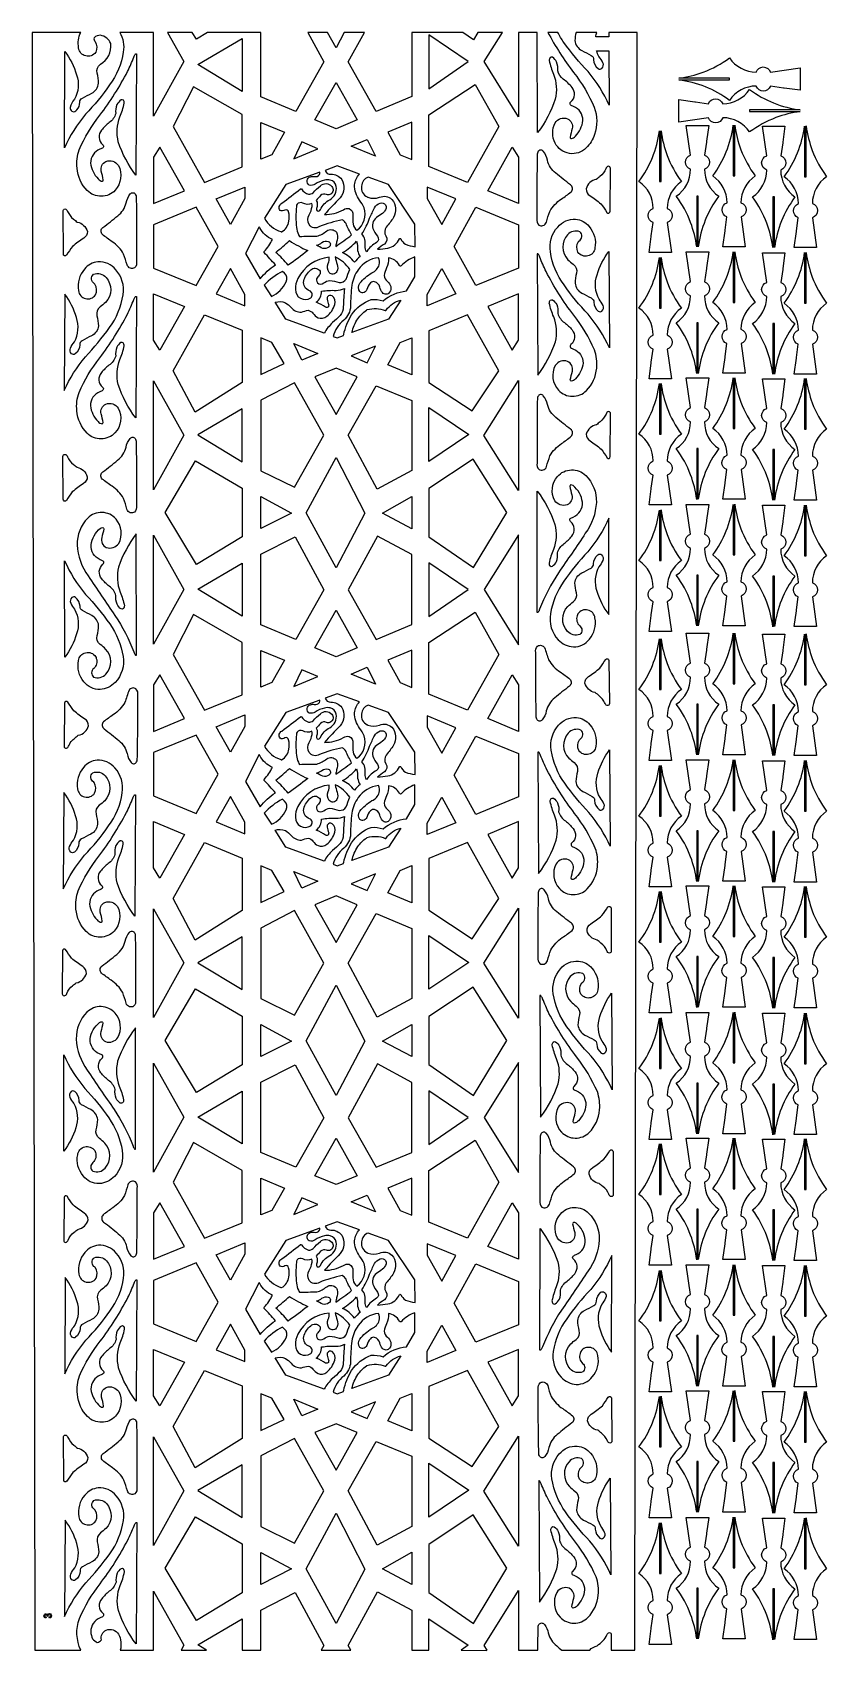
# Model space of a CAD drawing. Header units: millimetres. Extents: x 2169 to 3148, y 1440 to 3435.
import ezdxf

# ---------------------------------------------------------------- set-up
doc = ezdxf.new("R2010")
doc.units = ezdxf.units.MM
doc.layers.add('Default', color=70, linetype='Continuous')

msp = doc.modelspace()

# ---------------------------------------------------------------- linework, layer by layer
at = {"layer": 'Default'}
for points in [[(2729.6, 1440.6), (2725.9, 1446.5), (2768.4, 1514.1), (2768.4, 1440.6), (2792.2, 1440.6, -0.002436), (2792.5, 1469.3, -0.151103), (2794.1, 1473.1, -0.454163), (2800.3, 1472.2, -0.121988), (2805, 1461.8, 0.175205), (2815.4, 1445.8, 0.007325), (2821.6, 1440.6), (2856.1, 1440.6, -0.142664), (2865.3, 1446.1, 0.020421), (2872.3, 1451.9, 0.106169), (2877.2, 1459.3, -0.312864), (2880.4, 1462.2, -0.50897), (2882.7, 1459.7), (2882.5, 1440.6), (2911.7, 1440.6), (2914.8, 3434.6), (2879.5, 3434.6), (2879.5, 3429), (2863.5, 3429, -0.038137), (2864.8, 3434.6), (2839.2, 3434.6, 0.051937), (2837.9, 3424.5, 0.255589), (2846.3, 3412.2, -0.006267), (2857.8, 3406.2, -0.333186), (2860.9, 3400.9, 0.216277), (2866.5, 3389.9, 0.361529), (2871, 3390.2, 0.353881), (2872.3, 3397.1, 0.082113), (2867.5, 3404.7, -0.052415), (2864.5, 3412), (2879.7, 3412), (2880.1, 3344.8, 0.068438), (2854, 3386.3, -0.038835), (2824.2, 3422.3, -0.038616), (2816.7, 3434.6), (2804.4, 3434.6, 0.038568), (2836.3, 3385.1, -0.062275), (2861.7, 3342.4, -0.167594), (2862.1, 3308.7, -0.105267), (2851.8, 3292.1, -0.510988), (2813.5, 3298.1, -0.238502), (2813.4, 3323.1, -0.341045), (2828.8, 3328.2, -0.350829), (2834.5, 3316.1, 0.027776), (2832, 3305.3, 0.583583), (2833.6, 3303.8, 0.222763), (2838.4, 3306.6, 0.166916), (2847.7, 3326, 0.30209), (2836.2, 3343.3, -0.077861), (2832.4, 3345.2, -0.433271), (2832.8, 3348.8, 0.410266), (2834.3, 3366.8, 0.064395), (2823.4, 3377, -0.154489), (2816.6, 3387.2, 0.124595), (2815.3, 3398.1, 0.126453), (2810.2, 3403.9, 0.346809), (2807.3, 3403.4, 0.189517), (2806.2, 3399.9, 0.051417), (2811.5, 3383, -0.152063), (2813.6, 3352.2, -0.07905), (2791.9, 3311), (2791.2, 3434.6), (2768.4, 3434.6), (2768.4, 3330.6), (2725.9, 3398.5), (2748.6, 3434.6), (2718.2, 3434.6), (2712.7, 3425.5), (2699.6, 3434.6), (2636.8, 3434.6), (2636.8, 3355.4), (2592.7, 3337.1), (2558.5, 3398.1), (2578.4, 3434.6), (2553.4, 3434.6), (2543.3, 3415.4), (2532.8, 3434.6), (2508.4, 3434.6), (2528.1, 3398.1), (2493.9, 3337.1), (2450.6, 3355.1), (2450.6, 3434.6), (2384.9, 3434.6), (2371.1, 3426.2), (2366, 3434.6), (2335.6, 3434.6), (2355.8, 3398.8), (2318.2, 3331.2), (2318.2, 3434.6), (2276.7, 3434.6, -0.176148), (2281, 3410.4, -0.121623), (2264.2, 3369.8, -0.038835), (2234.5, 3333.7, 0.068438), (2208.4, 3292.2), (2209.1, 3411.1, -0.086345), (2223.5, 3382.3, -0.208904), (2220.9, 3352.1, 0.147121), (2215.5, 3342.1, 0.237521), (2217.8, 3337.3, 0.396914), (2223.8, 3339.1, 0.17825), (2227.5, 3348.4, -0.333186), (2230.7, 3353.6, -0.006267), (2242.1, 3359.7, 0.255589), (2250.6, 3371.9, 0.063831), (2248.7, 3384.3, -0.299751), (2252.8, 3395.3, 0.312236), (2265.5, 3420.8, 0.261703), (2253, 3431, 0.196462), (2245, 3428, 0.23928), (2246.3, 3423.2, -0.265065), (2247, 3410.1, -0.690477), (2226, 3415.4, -0.1573), (2228.6, 3434.6), (2168.9, 3434.6), (2171.8, 1440.6), (2228.8, 1440.6, -0.201894), (2226.9, 1479.6, -0.062275), (2252.4, 1522.3, 0.041735), (2286.5, 1576.1, 0.014891), (2294.4, 1594, -0.086617), (2296.1, 1597.3, -0.424926), (2297.6, 1597.9), (2296.8, 1448.2, -0.07905), (2275.1, 1489.4, -0.152063), (2277.2, 1520.2, 0.051417), (2282.5, 1537.1, 0.189517), (2281.3, 1540.6, 0.346809), (2278.5, 1541, 0.126453), (2273.4, 1535.3, 0.124595), (2272.1, 1524.4, -0.172423), (2263.8, 1513.1, 0.054769), (2254.4, 1504, 0.410266), (2255.8, 1486, -0.433271), (2256.3, 1482.4, -0.077861), (2252.5, 1480.5, 0.30209), (2240.9, 1463.2, 0.076186), (2243.2, 1454.6, 0.089549), (2249, 1450, 0.222763), (2254.1, 1453.3, -0.350829), (2259.9, 1465.4, -0.341045), (2275.2, 1460.3, -0.180767), (2277.3, 1440.6), (2318.2, 1440.6), (2318.2, 1513.5), (2355.8, 1446.8), (2352.3, 1440.6), (2383.5, 1440.6), (2372.9, 1447), (2427.5, 1479), (2427.5, 1440.6), (2450.6, 1440.6), (2450.6, 1490), (2492.9, 1511.5), (2528.1, 1446.2), (2525, 1440.6), (2561.6, 1440.6), (2558.5, 1446.2), (2594.6, 1512.5), (2636.8, 1489.7), (2636.8, 1440.6), (2657.6, 1440.6), (2657.6, 1479.4), (2706.4, 1446.7), (2697.6, 1440.6), (2729, 1440)], [(2273.2, 3345.5, 0.124595), (2271.8, 3334.6, -0.172423), (2263.6, 3323.4, 0.054769), (2254.2, 3314.2, 0.410266), (2255.6, 3296.2, -0.433271), (2256.1, 3292.6, -0.077861), (2252.3, 3290.7, 0.30209), (2240.7, 3273.5, 0.166916), (2250.1, 3254, 0.240467), (2255.4, 3251.1, 0.249398), (2256.4, 3252.7, 0.027776), (2253.9, 3263.5, -0.350829), (2259.7, 3275.6, -0.341045), (2275, 3270.5, -0.314169), (2271, 3239.9, -0.418503), (2236.7, 3239.5, -0.174326), (2224, 3267.2, -0.109576), (2226.7, 3289.8, -0.062275), (2252.2, 3332.5, 0.041735), (2286.3, 3386.3, 0.014891), (2294.2, 3404.2, -0.086617), (2295.9, 3407.6, -0.424926), (2297.4, 3408.1), (2296.6, 3258.5, -0.07905), (2274.9, 3299.6, -0.152063), (2276.9, 3330.4, 0.051417), (2282.3, 3347.4, 0.189517), (2281.1, 3350.9, 0.346809), (2278.3, 3351.3, 0.126453)], [(2965.8, 3378, 0.056763), (2996, 3385.5, 0.069714), (3028.3, 3403.2, 0.247243), (3061.4, 3385.6, -0.716421), (3078.9, 3385.7), (3115.6, 3390.9), (3115.6, 3363.2), (3096, 3365.9), (3095, 3366), (3078.9, 3368.3, -0.706462), (3061.5, 3368.4, 0.248623), (3028.3, 3350.8, 0.128873), (2965.9, 3376), (3028.3, 3376), (3028.3, 3378), (2965.8, 3378)], [(3115.7, 3337, 0.056763), (3085.6, 3329.5, 0.069714), (3053.3, 3311.8, 0.247243), (3020.1, 3329.4, -0.716421), (3002.6, 3329.3), (2966, 3324.1), (2966, 3351.8), (2985.6, 3349.1), (2986.6, 3349), (3002.6, 3346.7, -0.706462), (3020.1, 3346.6, 0.248623), (3053.3, 3364.2, 0.128873), (3115.7, 3339), (3053.3, 3339), (3053.3, 3337), (3115.7, 3337)], [(2944, 3313.2, 0.056763), (2951.5, 3283, 0.069714), (2969.2, 3250.7, 0.247243), (2951.6, 3217.6, -0.716421), (2951.7, 3200.1), (2956.9, 3163.4), (2929.2, 3163.4), (2931.9, 3183), (2932, 3184), (2934.3, 3200.1, -0.706462), (2934.4, 3217.5, 0.248623), (2916.8, 3250.7, 0.128873), (2942, 3313.1), (2942, 3250.7), (2944, 3250.7), (2944, 3313.2)], [(2988, 3170.3, 0.056763), (2980.5, 3200.4, 0.069714), (2962.8, 3232.7, 0.247243), (2980.4, 3265.9, -0.716421), (2980.3, 3283.4), (2975.1, 3320), (3002.8, 3320), (3000.1, 3300.4), (3000, 3299.4), (2997.7, 3283.4, -0.706462), (2997.6, 3265.9, 0.248623), (3015.2, 3232.7, 0.128873), (2990, 3170.3), (2990, 3232.7), (2988, 3232.7), (2988, 3170.3)], [(3035, 3320.2, 0.056763), (3042.5, 3290, 0.069714), (3060.2, 3257.7, 0.247243), (3042.6, 3224.6, -0.716421), (3042.7, 3207.1), (3047.9, 3170.4), (3020.2, 3170.4), (3022.9, 3190), (3023, 3191), (3025.3, 3207.1, -0.706462), (3025.4, 3224.5, 0.248623), (3007.8, 3257.7, 0.128873), (3033, 3320.1), (3033, 3257.7), (3035, 3257.7), (3035, 3320.2)], [(3082, 3169.3, 0.056763), (3074.5, 3199.4, 0.069714), (3056.8, 3231.7, 0.247243), (3074.4, 3264.9, -0.716421), (3074.3, 3282.4), (3069.1, 3319), (3096.8, 3319), (3094.1, 3299.4), (3094, 3298.4), (3091.7, 3282.4, -0.706462), (3091.6, 3264.9, 0.248623), (3109.2, 3231.7, 0.128873), (3084, 3169.3), (3084, 3231.7), (3082, 3231.7), (3082, 3169.3)], [(3123, 3319.2, 0.056763), (3130.5, 3289, 0.069714), (3148.2, 3256.7, 0.247243), (3130.6, 3223.6, -0.716421), (3130.7, 3206.1), (3135.9, 3169.4), (3108.2, 3169.4), (3110.9, 3189), (3111, 3190), (3113.3, 3206.1, -0.706462), (3113.4, 3223.5, 0.248623), (3095.8, 3256.7, 0.128873), (3121, 3319.1), (3121, 3256.7), (3123, 3256.7), (3123, 3319.2)], [(2798.5, 3196.4, 0.24666), (2802.8, 3200.7, -0.027343), (2806.9, 3214, -0.115738), (2821.1, 3229.1, 0.015094), (2833.1, 3237.9, 0.448773), (2832.4, 3246.8, -0.020778), (2814.3, 3261.1, -0.175205), (2803.9, 3277.1, 0.124943), (2798.8, 3288.1, 0.5741), (2792.1, 3287.1, 0.122783), (2791.4, 3284.5, 0.006777), (2791.1, 3204.8, 0.263913), (2793.4, 3197.1, 0.217884)], [(2455.2, 3205.4, 0.191192), (2475.4, 3189, 0.005248), (2476.3, 3188.7, 0.227781), (2485.2, 3201.8, 0.101613), (2484.9, 3213.3, 0.518279), (2480.3, 3215.6, -0.289941), (2474.3, 3215.2, -0.471569), (2476.6, 3224, 0.003928), (2499.5, 3241.7, -0.388198), (2500.7, 3241.6, 0.184808), (2509.3, 3235.1, 0.215902), (2515, 3236.9, -0.027099), (2524, 3245.4, -0.434971), (2538.1, 3244.7, -0.432111), (2537, 3235.2, -0.239954), (2531.6, 3234.7, 0.305245), (2524.3, 3233.5, -0.004872), (2518.9, 3227.5, -0.247573), (2519.2, 3217.6, 0.257412), (2520, 3214.5, 0.440874), (2524.1, 3216.2, -0.161643), (2535.6, 3228.3, 0.313158), (2543.7, 3244.7, 0.315774), (2536.1, 3252.5, 0.132981), (2529.1, 3252.5, 0.098884), (2517.6, 3247.5, -0.214489), (2510.4, 3246.3, -0.680386), (2511.9, 3256.6, -0.12562), (2516.4, 3257, 0.329253), (2523, 3259.4, 0.195203), (2523.4, 3262.1), (2481.6, 3246.9)], [(2544.9, 3269.9), (2530, 3264.5, 0.374449), (2537, 3259.7, -0.256515), (2550.3, 3253.2, -0.308165), (2548.5, 3230.6, 0.007627), (2529, 3210.1, 0.130802), (2552.5, 3216, -0.19928), (2559.7, 3217.5, -0.307239), (2564.1, 3209.3, 0.042642), (2564.3, 3198.2, 0.180927), (2569.1, 3190.6, 0.319504), (2578.1, 3218.3, 0.054033), (2572.3, 3227.7, -0.166081), (2566.2, 3246.6, -0.169094), (2572.2, 3260)], [(2640.9, 3170.4), (2640.6, 3198.2), (2608.1, 3246.9), (2583.1, 3256, 0.320336), (2574.8, 3245, 0.331969), (2581.7, 3231.8, 0.014567), (2582.6, 3231.3, 0.163555), (2596.9, 3231.3, -0.301709), (2612.3, 3228.8, -0.313436), (2614.3, 3206.5, -0.020953), (2605.3, 3194.5, 0.307944), (2604.8, 3183.8, -0.400323), (2602.9, 3173.7, 0.039296), (2594.5, 3167.3, 0.02405), (2607.2, 3168.8, 0.259406), (2621.5, 3180.1, -0.587979), (2623.1, 3180.1, 0.111986), (2628.8, 3173.4, 0.056208)], [(2879.3, 3269.5, 0.312864), (2876, 3266.6, -0.139682), (2868.7, 3257, -0.018911), (2864.2, 3253.4, 0.280916), (2851.7, 3241.8, 0.274982), (2856.3, 3233.4, -0.025719), (2870, 3223.3, -0.01279), (2877.4, 3212.6, 0.748308), (2881.2, 3214.1), (2881.6, 3266.9, 0.399768)], [(2289.9, 3143.8, -0.24666), (2285.7, 3148.1, 0.027343), (2281.5, 3161.4, 0.115738), (2267.4, 3176.5, -0.015094), (2255.3, 3185.4, -0.448773), (2256, 3194.2, 0.020778), (2274.2, 3208.5, 0.175205), (2284.6, 3224.5, -0.124943), (2289.7, 3235.5, -0.5741), (2296.3, 3234.5, -0.122783), (2297, 3231.9, -0.006777), (2297.3, 3152.2, -0.263913), (2295, 3144.5, -0.217884)], [(2209.1, 3216.9, -0.312864), (2212.4, 3214, 0.139682), (2219.7, 3204.4, 0.018911), (2224.3, 3200.8, -0.280916), (2236.8, 3189.2, -0.274982), (2232.2, 3180.9, 0.025719), (2218.4, 3170.7, 0.01279), (2211.1, 3160, -0.748308), (2207.2, 3161.5), (2206.9, 3214.3, -0.399768)], [(2498.5, 3183.1, -0.002135), (2519.7, 3183.5, 0.11238), (2531.8, 3189.8, -0.396764), (2543.8, 3188.2, -0.112924), (2544.8, 3185.9, -0.144638), (2544.1, 3176.2, 0.024127), (2542.9, 3170.8, 0.008608), (2562.6, 3185, -0.040978), (2555.7, 3199, 0.119194), (2551.1, 3203.5, 0.043721), (2523, 3195.2, -0.406382), (2510.1, 3197.6, -0.254662), (2510.3, 3209.9, 0.074005), (2513.9, 3220, 0.078937), (2513.5, 3223.7, -0.239674), (2502.2, 3224.2, 0.346212), (2495.3, 3222.8, 0.166462), (2494.7, 3220, 0.060766), (2494.6, 3194.1, 0.090993), (2496.9, 3185.6), (2496.9, 3185.6, 0.070578)], [(2575.2, 3186.1, 0.054461), (2584.8, 3205.5, -0.017492), (2590.8, 3218.3, -0.170857), (2597.6, 3224.2, -0.30963), (2604.3, 3222.1, -0.325592), (2603.2, 3214.1, -0.038721), (2602.2, 3212.9, -0.044167), (2594.9, 3207.5, 0.353711), (2588.7, 3192.9, 0.066387), (2594.6, 3183.2, -0.411746), (2593.3, 3175.5, 0.121544), (2581.2, 3164.7), (2581.2, 3164.7), (2580.9, 3164.1, -0.143735), (2579.1, 3171.2, 0.23007)], [(2448.6, 3195.1), (2448.1, 3194.2), (2431.6, 3162), (2449.9, 3130.8, -0.07883), (2468.6, 3148, 0.009925), (2454.8, 3163.2, -0.426734), (2454.8, 3164.5, 0.065646), (2465, 3179.4, -0.17501), (2449.2, 3193.8), (2449.2, 3193.8, -0.010745)], [(2871.1, 3091.1, 0.353881), (2872.5, 3098, 0.082113), (2867.7, 3105.6, -0.208904), (2865.1, 3135.8, -0.086345), (2879.5, 3164.6), (2880.3, 3045.8, 0.068438), (2854.2, 3087.2, -0.038835), (2824.4, 3123.3, -0.121623), (2807.6, 3163.9, -0.22635), (2816.6, 3194.7, -0.242341), (2838.7, 3204.3, -0.208918), (2855.3, 3195.4, -0.224816), (2862.6, 3168.9, -0.688915), (2841.6, 3163.6, -0.265065), (2842.3, 3176.7, -0.015041), (2842.8, 3177.3, 0.529776), (2843.9, 3188.9, 0.308634), (2828.7, 3185.1, 0.394552), (2829.2, 3154.4, 0.040002), (2835.9, 3148.8, -0.299751), (2839.9, 3137.8, 0.063831), (2838.1, 3125.4, 0.255589), (2846.5, 3113.2, -0.006267), (2857.9, 3107.2, -0.333186), (2861.1, 3101.9, 0.216277), (2866.7, 3090.9, 0.361529)], [(2508.4, 3165.6, -0.015325), (2484.3, 3147.5, 0.04614), (2469.2, 3163.4, 0.005713), (2485.9, 3177.9, 0.038778)], [(2519.4, 3172.2, 0.082143), (2526, 3175.6, -0.235479), (2533.8, 3177, -0.640175), (2534.4, 3169.9, -0.234123), (2527, 3168.3, -0.021157)], [(2566, 3151.2, 0.129064), (2551.3, 3163.1, 0.074171), (2568.7, 3177.4, -0.070702), (2570, 3165.9, 0.113861), (2573.1, 3158.2, 0.063971), (2566, 3151.3), (2566, 3151.3)], [(2217.3, 3038.5, -0.353881), (2216, 3045.4, -0.082113), (2220.7, 3053, 0.208904), (2223.3, 3083.2, 0.086345), (2208.9, 3112), (2208.2, 2993.2, -0.068438), (2234.3, 3034.7, 0.038835), (2264, 3070.7, 0.121623), (2280.8, 3111.3, 0.22635), (2271.8, 3142.1, 0.242341), (2249.8, 3151.7, 0.208918), (2233.2, 3142.8, 0.224816), (2225.8, 3116.3, 0.688915), (2246.8, 3111, 0.265065), (2246.1, 3124.1, 0.015041), (2245.6, 3124.7, -0.529776), (2244.5, 3136.4, -0.308634), (2259.8, 3132.6, -0.394552), (2259.2, 3101.8, -0.040002), (2252.6, 3096.3, 0.299751), (2248.5, 3085.2, -0.063831), (2250.4, 3072.8, -0.255589), (2241.9, 3060.6, 0.006267), (2230.5, 3054.6, 0.333186), (2227.4, 3049.3, -0.216277), (2221.7, 3038.3, -0.361529)], [(2560.5, 3142.4, 0.119776), (2542.4, 3157.8, 0.045698), (2544.7, 3148.6, -0.192011), (2544.3, 3139.7, -0.524316), (2535, 3138.5, -0.261481), (2533.8, 3149.7, 0.130982), (2534.7, 3157.4, 0.254858), (2496.2, 3131.2, 0.110118), (2493.2, 3117.7, 0.610354), (2512.1, 3107.4, 0.572121), (2510.7, 3116.1, -0.391735), (2503.6, 3128.3, -0.157271), (2512.3, 3141.8, -0.427734), (2522.9, 3141.4, -0.320865), (2523.3, 3136.3, -0.060779), (2520.2, 3132.2, 0.322721), (2520.3, 3125.8), (2520.3, 3125.8, 0.355403), (2528.1, 3125.8, -0.113621), (2535.7, 3128.9, -0.056422), (2547.2, 3126.3, 0.27598), (2556, 3130.6, -0.051473)], [(2630.3, 3115.9), (2640.5, 3133.4), (2640.6, 3157.8, 0.125472), (2623.5, 3146.7, -0.534392), (2621.7, 3147.4, 0.235946), (2608, 3156.7, -0.161189), (2605.6, 3144.3, 0.093652), (2602.7, 3135, 0.24212), (2606.7, 3127.5, -0.407968), (2609.4, 3114.2, -0.48972), (2600.6, 3113.8, -0.137177), (2597.2, 3120.6, 0.259964), (2590.9, 3127.3, 0.294367), (2585.8, 3125.8, 0.115694), (2581.4, 3117.5, -0.260914), (2576.4, 3113.7, -0.193615), (2572.8, 3115, -0.35846), (2572.6, 3125.4, -0.078424), (2587.6, 3138.3, 0.227439), (2596.5, 3148.2, 0.180437), (2595.5, 3156.9, 0.218334), (2570.8, 3142.1, 0.128012), (2562.9, 3122.9, 0.039134), (2561.3, 3097, -0.192198), (2553, 3079.8, 0.160372), (2539.6, 3059.8), (2544.9, 3057.9), (2552.7, 3060.8, -0.083565), (2552.8, 3062.1, -0.090015), (2562.6, 3086.5, -0.164998), (2586.6, 3105.3, -0.062986), (2586.8, 3105.4, -0.112581), (2601.3, 3103.5, -0.157496)], [(2815.4, 3099, -0.124595), (2816.8, 3088.2, 0.172423), (2825, 3076.9, -0.054769), (2834.4, 3067.8, -0.410266), (2833, 3049.8, 0.433271), (2832.6, 3046.1, 0.077861), (2836.3, 3044.3, -0.30209), (2847.9, 3027, -0.166916), (2838.5, 3007.5, -0.240467), (2833.2, 3004.7, -0.249398), (2832.2, 3006.2, -0.027776), (2834.7, 3017, 0.350829), (2828.9, 3029.1, 0.341045), (2813.6, 3024, 0.314169), (2817.6, 2993.5, 0.418503), (2852, 2993, 0.174326), (2864.7, 3020.7, 0.109576), (2861.9, 3043.3, 0.062275), (2836.4, 3086, -0.041735), (2802.3, 3139.8, -0.014891), (2794.4, 3157.7, 0.086617), (2792.7, 3161.1, 0.424926), (2791.2, 3161.6), (2792, 3012, 0.07905), (2813.8, 3053.2, 0.152063), (2811.7, 3084, -0.051417), (2806.3, 3100.9, -0.189517), (2807.5, 3104.4, -0.346809), (2810.4, 3104.8, -0.126453)], [(2944, 3157.2, 0.056763), (2951.5, 3127, 0.069714), (2969.2, 3094.7, 0.247243), (2951.6, 3061.6, -0.716421), (2951.7, 3044.1), (2956.9, 3007.4), (2929.2, 3007.4), (2931.9, 3027), (2932, 3028), (2934.3, 3044.1, -0.706462), (2934.4, 3061.5, 0.248623), (2916.8, 3094.7, 0.128873), (2942, 3157.1), (2942, 3094.7), (2944, 3094.7), (2944, 3157.2)], [(2988, 3014.3, 0.056763), (2980.5, 3044.4, 0.069714), (2962.8, 3076.7, 0.247243), (2980.4, 3109.9, -0.716421), (2980.3, 3127.4), (2975.1, 3164), (3002.8, 3164), (3000.1, 3144.4), (3000, 3143.4), (2997.7, 3127.3, -0.706462), (2997.6, 3109.9, 0.248623), (3015.2, 3076.7, 0.128873), (2990, 3014.3), (2990, 3076.7), (2988, 3076.7), (2988, 3014.3)], [(3035, 3164.2, 0.056763), (3042.5, 3134, 0.069714), (3060.2, 3101.7, 0.247243), (3042.6, 3068.6, -0.716421), (3042.7, 3051.1), (3047.9, 3014.4), (3020.2, 3014.4), (3022.9, 3034), (3023, 3035), (3025.3, 3051.1, -0.706462), (3025.4, 3068.5, 0.248623), (3007.8, 3101.7, 0.128873), (3033, 3164.1), (3033, 3101.7), (3035, 3101.7), (3035, 3164.2)], [(3082, 3013.3, 0.056763), (3074.5, 3043.4, 0.069714), (3056.8, 3075.7, 0.247243), (3074.4, 3108.9, -0.716421), (3074.3, 3126.4), (3069.1, 3163), (3096.8, 3163), (3094.1, 3143.4), (3094, 3142.4), (3091.7, 3126.3, -0.706462), (3091.6, 3108.9, 0.248623), (3109.2, 3075.7, 0.128873), (3084, 3013.3), (3084, 3075.7), (3082, 3075.7), (3082, 3013.3)], [(3123, 3163.2, 0.056763), (3130.5, 3133, 0.069714), (3148.2, 3100.7, 0.247243), (3130.6, 3067.6, -0.716421), (3130.7, 3050.1), (3135.9, 3013.4), (3108.2, 3013.4), (3110.9, 3033), (3111, 3034), (3113.3, 3050.1, -0.706462), (3113.4, 3067.5, 0.248623), (3095.8, 3100.7, 0.128873), (3121, 3163.1), (3121, 3100.7), (3123, 3100.7), (3123, 3163.2)], [(2454.9, 3122.9), (2463.6, 3109.2, 0.190755), (2481.7, 3127, 0.360966), (2479.8, 3137.7), (2477.2, 3140, 0.094875)], [(2525.5, 3115.6, -0.055124), (2543.4, 3116.5, 0.108731), (2553.8, 3118.9, 0.025779), (2552.3, 3096.4, -0.178289), (2548.3, 3085.5), (2548.3, 3085.5, -0.035364), (2539, 3076.8, 0.078847), (2528.8, 3063.7), (2481.6, 3080.9), (2468.2, 3102, -0.17089), (2480.9, 3101.4, -0.07806), (2487.9, 3095.5, 0.234516), (2500.6, 3089.8, -0.056939), (2509.1, 3092, -0.1886), (2514.9, 3088.3, 0.121245), (2521.2, 3082.9, 0.281187), (2531.9, 3084.6, 0.151531), (2541.8, 3099.2, 0.331289), (2538.7, 3109.9, 0.401515), (2532.7, 3108.5, 0.107941), (2532.4, 3107.4, 0.119899), (2533.8, 3100.5, -0.230232), (2533.9, 3096.5, -0.337465), (2530.5, 3095.7, 0.046703), (2519, 3101.9, 0.244621)], [(2273, 3046.4, 0.124595), (2271.7, 3035.6, -0.172423), (2263.4, 3024.3, 0.054769), (2254, 3015.2, 0.410266), (2255.4, 2997.2, -0.433271), (2255.9, 2993.5, -0.077861), (2252.1, 2991.7, 0.30209), (2240.5, 2974.4, 0.166916), (2249.9, 2954.9, 0.240467), (2255.2, 2952.1, 0.249398), (2256.3, 2953.7, 0.027776), (2253.7, 2964.4, -0.350829), (2259.5, 2976.5, -0.341045), (2274.8, 2971.4, -0.314169), (2270.8, 2940.9, -0.418503), (2236.5, 2940.5, -0.174326), (2223.8, 2968.1, -0.109576), (2226.5, 2990.8, -0.062275), (2252, 3033.4, 0.041735), (2286.1, 3087.2, 0.014891), (2294, 3105.2, -0.086617), (2295.7, 3108.5, -0.424926), (2297.2, 3109), (2296.4, 2959.4, -0.07905), (2274.7, 3000.6, -0.152063), (2276.8, 3031.4, 0.051417), (2282.1, 3048.3, 0.189517), (2280.9, 3051.8, 0.346809), (2278.1, 3052.2, 0.126453)], [(2605.2, 3092.3, -0.172507), (2623.2, 3104.6), (2608.1, 3080.9), (2563, 3064.5, -0.094164), (2570.2, 3081.7), (2570.2, 3081.7, -0.087436), (2580.8, 3092.2), (2580.8, 3092.2, -0.071711), (2581.9, 3092.9, -0.166182), (2604.1, 3091.8, 0.382931)], [(2944, 3001.9, 0.056763), (2951.5, 2971.8, 0.069714), (2969.2, 2939.5, 0.247243), (2951.6, 2906.3, -0.716421), (2951.7, 2888.8), (2956.9, 2852.2), (2929.2, 2852.2), (2931.9, 2871.8), (2932, 2872.8), (2934.3, 2888.8, -0.706462), (2934.4, 2906.3, 0.248623), (2916.8, 2939.5, 0.128873), (2942, 3001.8), (2942, 2939.5), (2944, 2939.5), (2944, 3001.9)], [(2988, 2859, 0.056763), (2980.5, 2889.2, 0.069714), (2962.8, 2921.5, 0.247243), (2980.4, 2954.6, -0.716421), (2980.3, 2972.1), (2975.1, 3008.7), (3002.8, 3008.7), (3000.1, 2989.2), (3000, 2988.2), (2997.7, 2972.1, -0.706462), (2997.6, 2954.6, 0.248623), (3015.2, 2921.5, 0.128873), (2990, 2859.1), (2990, 2921.5), (2988, 2921.5), (2988, 2859)], [(3035, 3008.9, 0.056763), (3042.5, 2978.8, 0.069714), (3060.2, 2946.5, 0.247243), (3042.6, 2913.3, -0.716421), (3042.7, 2895.8), (3047.9, 2859.2), (3020.2, 2859.2), (3022.9, 2878.8), (3023, 2879.8), (3025.3, 2895.8, -0.706462), (3025.4, 2913.3, 0.248623), (3007.8, 2946.5, 0.128873), (3033, 3008.8), (3033, 2946.5), (3035, 2946.5), (3035, 3008.9)], [(3082, 2858, 0.056763), (3074.5, 2888.2, 0.069714), (3056.8, 2920.5, 0.247243), (3074.4, 2953.6, -0.716421), (3074.3, 2971.1), (3069.1, 3007.7), (3096.8, 3007.7), (3094.1, 2988.2), (3094, 2987.2), (3091.7, 2971.1, -0.706462), (3091.6, 2953.6, 0.248623), (3109.2, 2920.5, 0.128873), (3084, 2858.1), (3084, 2920.5), (3082, 2920.5), (3082, 2858)], [(3123, 3007.9, 0.056763), (3130.5, 2977.8, 0.069714), (3148.2, 2945.5, 0.247243), (3130.6, 2912.3, -0.716421), (3130.7, 2894.8), (3135.9, 2858.2), (3108.2, 2858.2), (3110.9, 2877.8), (3111, 2878.8), (3113.3, 2894.8, -0.706462), (3113.4, 2912.3, 0.248623), (3095.8, 2945.5, 0.128873), (3121, 3007.8), (3121, 2945.5), (3123, 2945.5), (3123, 3007.9)], [(2798.7, 2895.2, 0.24666), (2802.9, 2899.4, -0.027343), (2807.1, 2912.7, -0.115738), (2821.3, 2927.8, 0.015094), (2833.3, 2936.7, 0.448773), (2832.6, 2945.5, -0.020778), (2814.5, 2959.8, -0.175205), (2804, 2975.8, 0.124943), (2798.9, 2986.8, 0.5741), (2792.3, 2985.8, 0.122783), (2791.6, 2983.3, 0.006777), (2791.3, 2903.5, 0.263913), (2793.6, 2895.8, 0.217884)], [(2879.5, 2967.1, 0.312864), (2876.2, 2964.2, -0.139682), (2868.9, 2954.6, -0.018911), (2864.4, 2951, 0.280916), (2851.9, 2939.5, 0.274982), (2856.5, 2931.1, -0.025719), (2870.2, 2920.9, -0.01279), (2877.6, 2910.2, 0.748308), (2881.4, 2911.7), (2881.7, 2964.6, 0.399768)], [(2289.7, 2842.6, -0.24666), (2285.5, 2846.8, 0.027343), (2281.3, 2860.1, 0.115738), (2267.2, 2875.2, -0.015094), (2255.1, 2884.1, -0.448773), (2255.8, 2893, 0.020778), (2274, 2907.2, 0.175205), (2284.4, 2923.3, -0.124943), (2289.5, 2934.2, -0.5741), (2296.1, 2933.2, -0.122783), (2296.9, 2930.7, -0.006777), (2297.2, 2850.9, -0.263913), (2294.9, 2843.3, -0.217884)], [(2209, 2914.5, -0.312864), (2212.2, 2911.6, 0.139682), (2219.6, 2902.1, 0.018911), (2224.1, 2898.5, -0.280916), (2236.6, 2886.9, -0.274982), (2232, 2878.5, 0.025719), (2218.2, 2868.3, 0.01279), (2210.9, 2857.6, -0.748308), (2207, 2859.2), (2206.7, 2912, -0.399768)], [(2815.1, 2782.3, 0.124348), (2816.4, 2793.2, -0.171984), (2824.6, 2804.5, 0.053003), (2834, 2813.7, 0.410921), (2832.5, 2831.7, -0.433717), (2832, 2835.3, -0.077739), (2835.8, 2837.2, 0.322399), (2847.1, 2855.5, 0.197218), (2835.6, 2875.9, 0.160321), (2832.5, 2876.8, 0.249131), (2831.5, 2875.2, 0.027786), (2834.1, 2864.4, -0.350097), (2828.3, 2852.3, -0.341491), (2813, 2857.3, -0.306802), (2816.3, 2887.2, -0.432338), (2851.2, 2888.5, -0.206013), (2864.3, 2855.3, -0.144673), (2850.7, 2817.2, -0.003386), (2817.7, 2768.6, 0.053849), (2794.3, 2723.5, -0.086443), (2792.6, 2720.1, -0.424748), (2791.2, 2719.6), (2791.4, 2869.2, -0.079206), (2813.2, 2828.2, -0.152055), (2811.3, 2797.3, 0.051326), (2806, 2780.4, 0.172307), (2807.2, 2776.9, 0.346332), (2810.1, 2776.5, 0.126385)], [(2988, 2703, 0.056763), (2980.5, 2733.2, 0.069714), (2962.8, 2765.5, 0.247243), (2980.4, 2798.6, -0.716421), (2980.3, 2816.1), (2975.1, 2852.7), (3002.8, 2852.7), (3000.1, 2833.2), (3000, 2832.2), (2997.7, 2816.1, -0.706462), (2997.6, 2798.6, 0.248623), (3015.2, 2765.5, 0.128873), (2990, 2703.1), (2990, 2765.5), (2988, 2765.5), (2988, 2703)], [(3035, 2852.9, 0.056763), (3042.5, 2822.8, 0.069714), (3060.2, 2790.5, 0.247243), (3042.6, 2757.3, -0.716421), (3042.7, 2739.8), (3047.9, 2703.2), (3020.2, 2703.2), (3022.9, 2722.8), (3023, 2723.8), (3025.3, 2739.8, -0.706462), (3025.4, 2757.3, 0.248623), (3007.8, 2790.5, 0.128873), (3033, 2852.8), (3033, 2790.5), (3035, 2790.5), (3035, 2852.9)], [(2273.3, 2729.7, -0.124348), (2272, 2740.6, 0.171984), (2263.8, 2751.9, -0.053003), (2254.4, 2761.1, -0.410921), (2256, 2779.1, 0.433717), (2256.4, 2782.8, 0.077739), (2252.7, 2784.6, -0.322399), (2241.3, 2802.9, -0.197218), (2252.8, 2823.3, -0.160321), (2255.9, 2824.2, -0.249131), (2257, 2822.6, -0.027786), (2254.4, 2811.9, 0.350097), (2260.1, 2799.7, 0.341491), (2275.5, 2804.7, 0.306802), (2272.1, 2834.7, 0.432338), (2237.2, 2835.9, 0.206013), (2224.2, 2802.8, 0.144673), (2237.7, 2764.6, 0.003386), (2270.8, 2716, -0.053849), (2294.1, 2670.9, 0.086443), (2295.8, 2667.5, 0.424748), (2297.3, 2667), (2297.1, 2816.6, 0.079206), (2275.2, 2775.6, 0.152055), (2277.1, 2744.8, -0.051326), (2282.4, 2727.8, -0.172307), (2281.2, 2724.3, -0.346332), (2278.4, 2723.9, -0.126385)], [(2870.8, 2790.6, -0.357202), (2872.2, 2783.7, -0.082144), (2867.4, 2776, 0.20864), (2864.9, 2745.8, 0.086484), (2879.5, 2717.1), (2879.7, 2836, -0.068295), (2853.8, 2794.3, 0.038709), (2824.2, 2758.1, 0.11336), (2807.7, 2718, 0.233622), (2817.3, 2685.9, 0.183691), (2836, 2677.2, 0.239584), (2855.8, 2686.7, 0.230445), (2862.6, 2712.8, 0.690603), (2841.6, 2717.9, 0.088334), (2840.6, 2715.5, 0.299533), (2843.8, 2703.1, -0.475634), (2844, 2692.6, -0.308512), (2828.7, 2696.3, -0.394499), (2829.1, 2727.1, -0.039778), (2835.7, 2732.6, 0.299111), (2839.8, 2743.7, -0.063872), (2837.8, 2756, -0.25494), (2846.2, 2768.4, 0.006297), (2857.7, 2774.4, 0.332396), (2860.8, 2779.7, -0.216468), (2866.3, 2790.8, -0.361667)], [(2944, 2845.9, 0.056763), (2951.5, 2815.8, 0.069714), (2969.2, 2783.5, 0.247243), (2951.6, 2750.3, -0.716421), (2951.7, 2732.8), (2956.9, 2696.2), (2929.2, 2696.2), (2931.9, 2715.8), (2932, 2716.8), (2934.3, 2732.8, -0.706462), (2934.4, 2750.3, 0.248623), (2916.8, 2783.5, 0.128873), (2942, 2845.8), (2942, 2783.5), (2944, 2783.5), (2944, 2845.9)], [(3082, 2702, 0.056763), (3074.5, 2732.2, 0.069714), (3056.8, 2764.5, 0.247243), (3074.4, 2797.6, -0.716421), (3074.3, 2815.1), (3069.1, 2851.7), (3096.8, 2851.7), (3094.1, 2832.2), (3094, 2831.2), (3091.7, 2815.1, -0.706462), (3091.6, 2797.6, 0.248623), (3109.2, 2764.5, 0.128873), (3084, 2702.1), (3084, 2764.5), (3082, 2764.5), (3082, 2702)], [(3123, 2851.9, 0.056763), (3130.5, 2821.8, 0.069714), (3148.2, 2789.5, 0.247243), (3130.6, 2756.3, -0.716421), (3130.7, 2738.8), (3135.9, 2702.2), (3108.2, 2702.2), (3110.9, 2721.8), (3111, 2722.8), (3113.3, 2738.8, -0.706462), (3113.4, 2756.3, 0.248623), (3095.8, 2789.5, 0.128873), (3121, 2851.8), (3121, 2789.5), (3123, 2789.5), (3123, 2851.9)], [(2217.7, 2738, 0.357202), (2216.3, 2731.1, 0.082144), (2221, 2723.5, -0.20864), (2223.5, 2693.2, -0.086484), (2209, 2664.6), (2208.7, 2783.4, 0.068295), (2234.6, 2741.7, -0.038709), (2264.3, 2705.5, -0.11336), (2280.8, 2665.4, -0.233622), (2271.1, 2633.4, -0.183691), (2252.4, 2624.6, -0.239584), (2232.6, 2634.1, -0.230445), (2225.8, 2660.2, -0.690603), (2246.9, 2665.3, -0.088334), (2247.8, 2662.9, -0.299533), (2244.6, 2650.6, 0.475634), (2244.5, 2640, 0.308512), (2259.7, 2643.7, 0.394499), (2259.3, 2674.5, 0.039778), (2252.7, 2680, -0.299111), (2248.7, 2691.1, 0.063872), (2250.6, 2703.5, 0.25494), (2242.2, 2715.8, -0.006297), (2230.8, 2721.9, -0.332396), (2227.7, 2727.2, 0.216468), (2222.1, 2738.2, 0.361667)], [(2988, 2544.2, 0.056763), (2980.5, 2574.3, 0.069714), (2962.8, 2606.6, 0.247243), (2980.4, 2639.8, -0.716421), (2980.3, 2657.3), (2975.1, 2693.9), (3002.8, 2693.9), (3000.1, 2674.3), (3000, 2673.3), (2997.7, 2657.3, -0.706462), (2997.6, 2639.8, 0.248623), (3015.2, 2606.6, 0.128873), (2990, 2544.2), (2990, 2606.6), (2988, 2606.6), (2988, 2544.2)], [(3035, 2694.1, 0.056763), (3042.5, 2663.9, 0.069714), (3060.2, 2631.6, 0.247243), (3042.6, 2598.5, -0.716421), (3042.7, 2581), (3047.9, 2544.3), (3020.2, 2544.3), (3022.9, 2563.9), (3023, 2564.9), (3025.3, 2581, -0.706462), (3025.4, 2598.4, 0.248623), (3007.8, 2631.6, 0.128873), (3033, 2694), (3033, 2631.6), (3035, 2631.6), (3035, 2694.1)], [(3082, 2543.2, 0.056763), (3074.5, 2573.3, 0.069714), (3056.8, 2605.6, 0.247243), (3074.4, 2638.8, -0.716421), (3074.3, 2656.3), (3069.1, 2692.9), (3096.8, 2692.9), (3094.1, 2673.3), (3094, 2672.3), (3091.7, 2656.3, -0.706462), (3091.6, 2638.8, 0.248623), (3109.2, 2605.6, 0.128873), (3084, 2543.2), (3084, 2605.6), (3082, 2605.6), (3082, 2543.2)], [(3123, 2693.1, 0.056763), (3130.5, 2662.9, 0.069714), (3148.2, 2630.6, 0.247243), (3130.6, 2597.5, -0.716421), (3130.7, 2580), (3135.9, 2543.3), (3108.2, 2543.3), (3110.9, 2562.9), (3111, 2563.9), (3113.3, 2580, -0.706462), (3113.4, 2597.4, 0.248623), (3095.8, 2630.6, 0.128873), (3121, 2693), (3121, 2630.6), (3123, 2630.6), (3123, 2693.1)], [(2831.1, 2628.7, 0.020506), (2813, 2614.3, 0.174932), (2802.6, 2598.2, -0.123758), (2797.5, 2587.2, -0.573222), (2790.9, 2588.1, -0.123075), (2790.2, 2590.7, -0.006777), (2789.6, 2670.4, -0.269714), (2791.8, 2678.1, -0.42653), (2800.4, 2676.3, 0.00318), (2805.4, 2661.3, 0.115997), (2819.6, 2646.3, -0.015127), (2831.7, 2637.5, -0.42383)], [(2944, 2687.1, 0.056763), (2951.5, 2656.9, 0.069714), (2969.2, 2624.6, 0.247243), (2951.6, 2591.5, -0.716421), (2951.7, 2574), (2956.9, 2537.3), (2929.2, 2537.3), (2931.9, 2556.9), (2932, 2557.9), (2934.3, 2574, -0.706462), (2934.4, 2591.4, 0.248623), (2916.8, 2624.6, 0.128873), (2942, 2687), (2942, 2624.6), (2944, 2624.6), (2944, 2687.1)], [(2879.7, 2660.4), (2879.7, 2660.2), (2880.3, 2607.4, -0.583524), (2877.5, 2604.9, -0.213218), (2875.8, 2605.9, -0.026857), (2872.8, 2611.6, 0.067631), (2862.8, 2620.8, -0.290968), (2850.2, 2632.6, -0.262406), (2854.8, 2640.7, 0.025663), (2868.6, 2651, 0.012763), (2875.9, 2661.7, -0.726847)], [(2257.3, 2576.1, -0.020506), (2275.5, 2561.7, -0.174932), (2285.8, 2545.6, 0.123758), (2290.9, 2534.6, 0.573222), (2297.5, 2535.5, 0.123075), (2298.3, 2538.1, 0.006777), (2298.9, 2617.8, 0.269714), (2296.6, 2625.5, 0.42653), (2288.1, 2623.7, -0.00318), (2283, 2608.7, -0.115997), (2268.8, 2593.7, 0.015127), (2256.7, 2584.9, 0.42383)], [(2544.9, 2619.2), (2530, 2613.9, 0.374449), (2537, 2609.1, -0.256515), (2550.3, 2602.6, -0.308165), (2548.5, 2579.9, 0.007627), (2529, 2559.5, 0.130802), (2552.5, 2565.4, -0.19928), (2559.7, 2566.9, -0.307239), (2564.1, 2558.6, 0.042642), (2564.3, 2547.5, 0.180927), (2569.1, 2539.9, 0.319504), (2578.1, 2567.7, 0.054033), (2572.3, 2577.1, -0.166081), (2566.2, 2595.9, -0.169094), (2572.2, 2609.3)], [(2208.7, 2607.8), (2208.7, 2607.6), (2208.2, 2554.8, 0.583524), (2211, 2552.3, 0.213218), (2212.6, 2553.3, 0.026857), (2215.7, 2559.1, -0.067631), (2225.6, 2568.2, 0.290968), (2238.2, 2580, 0.262406), (2233.6, 2588.2, -0.025663), (2219.9, 2598.4, -0.012763), (2212.6, 2609.1, 0.726847)], [(2455.2, 2554.8, 0.191192), (2475.4, 2538.3, 0.005248), (2476.3, 2538, 0.227781), (2485.2, 2551.2, 0.101613), (2484.9, 2562.6, 0.518279), (2480.3, 2565, -0.289941), (2474.3, 2564.6, -0.471569), (2476.6, 2573.4, 0.003928), (2499.5, 2591.1, -0.388198), (2500.7, 2591, 0.184808), (2509.3, 2584.4, 0.215902), (2515, 2586.2, -0.027099), (2524, 2594.8, -0.434971), (2538.1, 2594.1, -0.432111), (2537, 2584.6, -0.239954), (2531.6, 2584.1, 0.305245), (2524.3, 2582.9, -0.004872), (2518.9, 2576.9, -0.247573), (2519.2, 2567, 0.257412), (2520, 2563.8, 0.440874), (2524.1, 2565.6, -0.161643), (2535.6, 2577.6, 0.313158), (2543.7, 2594.1, 0.315774), (2536.1, 2601.9, 0.132981), (2529.1, 2601.8, 0.098884), (2517.6, 2596.8, -0.214489), (2510.4, 2595.6, -0.680386), (2511.9, 2605.9, -0.12562), (2516.4, 2606.3, 0.329253), (2523, 2608.8, 0.195203), (2523.4, 2611.5), (2481.6, 2596.3)], [(2640.9, 2519.8), (2640.6, 2547.5), (2608.1, 2596.3), (2583.1, 2605.4, 0.320336), (2574.8, 2594.3, 0.331969), (2581.7, 2581.2, 0.014567), (2582.6, 2580.7, 0.163555), (2596.9, 2580.7, -0.301709), (2612.3, 2578.1, -0.313436), (2614.3, 2555.9, -0.020953), (2605.3, 2543.9, 0.307944), (2604.8, 2533.1, -0.400323), (2602.9, 2523, 0.039296), (2594.5, 2516.6, 0.02405), (2607.2, 2518.2, 0.259406), (2621.5, 2529.4, -0.587979), (2623.1, 2529.4, 0.111986), (2628.8, 2522.7, 0.056208)], [(2498.5, 2532.4, -0.002135), (2519.7, 2532.8, 0.11238), (2531.8, 2539.2, -0.396764), (2543.8, 2537.5, -0.112924), (2544.8, 2535.3, -0.144638), (2544.1, 2525.6, 0.024127), (2542.9, 2520.2, 0.008608), (2562.6, 2534.4, -0.040978), (2555.7, 2548.4, 0.119194), (2551.1, 2552.8, 0.043721), (2523, 2544.5, -0.406382), (2510.1, 2547, -0.254662), (2510.3, 2559.2, 0.074005), (2513.9, 2569.3, 0.078937), (2513.5, 2573.1, -0.239674), (2502.2, 2573.6, 0.346212), (2495.3, 2572.1, 0.166462), (2494.7, 2569.3, 0.060766), (2494.6, 2543.5, 0.090993), (2496.9, 2534.9), (2496.9, 2534.9, 0.070578)], [(2575.2, 2535.5, 0.054461), (2584.8, 2554.8, -0.017492), (2590.8, 2567.7, -0.170857), (2597.6, 2573.6, -0.30963), (2604.3, 2571.5, -0.325592), (2603.2, 2563.5, -0.038721), (2602.2, 2562.3, -0.044167), (2594.9, 2556.9, 0.353711), (2588.7, 2542.3, 0.066387), (2594.6, 2532.5, -0.411746), (2593.3, 2524.9, 0.121544), (2581.2, 2514), (2581.2, 2514), (2580.9, 2513.5, -0.143735), (2579.1, 2520.6, 0.23007)], [(2872.2, 2476.9, 0.353881), (2873.6, 2483.8, 0.082113), (2868.8, 2491.4, -0.208904), (2866.2, 2521.6, -0.086345), (2880.6, 2550.4), (2881.3, 2431.5, 0.068438), (2855.2, 2473, -0.038835), (2825.5, 2509, -0.121623), (2808.7, 2549.7, -0.22635), (2817.7, 2580.5, -0.242341), (2839.7, 2590, -0.208918), (2856.4, 2581.2, -0.224816), (2863.7, 2554.7, -0.688915), (2842.7, 2549.4, -0.265065), (2843.4, 2562.5, -0.015041), (2843.9, 2563.1, 0.529776), (2845, 2574.7, 0.308634), (2829.7, 2570.9, 0.394552), (2830.3, 2540.1, 0.040002), (2836.9, 2534.6, -0.299751), (2841, 2523.6, 0.063831), (2839.1, 2511.2, 0.255589), (2847.6, 2499, -0.006267), (2859, 2492.9, -0.333186), (2862.1, 2487.7, 0.216277), (2867.8, 2476.6, 0.361529)], [(2216.2, 2424.3, -0.353881), (2214.9, 2431.2, -0.082113), (2219.6, 2438.8, 0.208904), (2222.3, 2469, 0.086345), (2207.9, 2497.8), (2207.1, 2378.9, -0.068438), (2233.2, 2420.4, 0.038835), (2263, 2456.5, 0.121623), (2279.7, 2497.1, 0.22635), (2270.7, 2527.9, 0.242341), (2248.7, 2537.5, 0.208918), (2232.1, 2528.6, 0.224816), (2224.7, 2502.1, 0.688915), (2245.7, 2496.8, 0.265065), (2245.1, 2509.9, 0.015041), (2244.6, 2510.5, -0.529776), (2243.4, 2522.1, -0.308634), (2258.7, 2518.3, -0.394552), (2258.1, 2487.6, -0.040002), (2251.5, 2482, 0.299751), (2247.4, 2471, -0.063831), (2249.3, 2458.6, -0.255589), (2240.9, 2446.4, 0.006267), (2229.4, 2440.4, 0.333186), (2226.3, 2435.1, -0.216277), (2220.7, 2424.1, -0.361529)], [(2448.6, 2544.4), (2448.1, 2543.6), (2431.6, 2511.4), (2449.9, 2480.2, -0.07883), (2468.6, 2497.4, 0.009925), (2454.8, 2512.6, -0.426734), (2454.8, 2513.9, 0.065646), (2465, 2528.7, -0.17501), (2449.2, 2543.2), (2449.2, 2543.2, -0.010745)], [(2816.5, 2484.8, -0.124595), (2817.8, 2473.9, 0.172423), (2826.1, 2462.7, -0.054769), (2835.5, 2453.5, -0.410266), (2834.1, 2435.5, 0.433271), (2833.6, 2431.9, 0.077861), (2837.4, 2430, -0.30209), (2849, 2412.8, -0.166916), (2839.6, 2393.3, -0.240467), (2834.3, 2390.4, -0.249398), (2833.3, 2392, -0.027776), (2835.8, 2402.8, 0.350829), (2830, 2414.9, 0.341045), (2814.7, 2409.8, 0.314169), (2818.7, 2379.2, 0.418503), (2853, 2378.8, 0.174326), (2865.7, 2406.5, 0.109576), (2863, 2429.1, 0.062275), (2837.5, 2471.8, -0.041735), (2803.4, 2525.6, -0.014891), (2795.5, 2543.5, 0.086617), (2793.8, 2546.9, 0.424926), (2792.3, 2547.4), (2793.1, 2397.7, 0.07905), (2814.8, 2438.9, 0.152063), (2812.8, 2469.7, -0.051417), (2807.4, 2486.7, -0.189517), (2808.6, 2490.2, -0.346809), (2811.4, 2490.6, -0.126453)], [(2988, 2388.2, 0.056763), (2980.5, 2418.3, 0.069714), (2962.8, 2450.6, 0.247243), (2980.4, 2483.8, -0.716421), (2980.3, 2501.3), (2975.1, 2537.9), (3002.8, 2537.9), (3000.1, 2518.3), (3000, 2517.3), (2997.7, 2501.3, -0.706462), (2997.6, 2483.8, 0.248623), (3015.2, 2450.6, 0.128873), (2990, 2388.2), (2990, 2450.6), (2988, 2450.6), (2988, 2388.2)], [(3035, 2538.1, 0.056763), (3042.5, 2507.9, 0.069714), (3060.2, 2475.6, 0.247243), (3042.6, 2442.5, -0.716421), (3042.7, 2425), (3047.9, 2388.3), (3020.2, 2388.3), (3022.9, 2407.9), (3023, 2408.9), (3025.3, 2425, -0.706462), (3025.4, 2442.4, 0.248623), (3007.8, 2475.6, 0.128873), (3033, 2538), (3033, 2475.6), (3035, 2475.6), (3035, 2538.1)], [(3082, 2387.2, 0.056763), (3074.5, 2417.3, 0.069714), (3056.8, 2449.6, 0.247243), (3074.4, 2482.8, -0.716421), (3074.3, 2500.3), (3069.1, 2536.9), (3096.8, 2536.9), (3094.1, 2517.3), (3094, 2516.3), (3091.7, 2500.3, -0.706462), (3091.6, 2482.8, 0.248623), (3109.2, 2449.6, 0.128873), (3084, 2387.2), (3084, 2449.6), (3082, 2449.6), (3082, 2387.2)], [(3123, 2537.1, 0.056763), (3130.5, 2506.9, 0.069714), (3148.2, 2474.6, 0.247243), (3130.6, 2441.5, -0.716421), (3130.7, 2424), (3135.9, 2387.3), (3108.2, 2387.3), (3110.9, 2406.9), (3111, 2407.9), (3113.3, 2424, -0.706462), (3113.4, 2441.4, 0.248623), (3095.8, 2474.6, 0.128873), (3121, 2537), (3121, 2474.6), (3123, 2474.6), (3123, 2537.1)], [(2508.4, 2515, -0.015325), (2484.3, 2496.8, 0.04614), (2469.2, 2512.7, 0.005713), (2485.9, 2527.3, 0.038778)], [(2519.4, 2521.6, 0.082143), (2526, 2524.9, -0.235479), (2533.8, 2526.4, -0.640175), (2534.4, 2519.2, -0.234123), (2527, 2517.7, -0.021157)], [(2566, 2500.5, 0.129064), (2551.3, 2512.4, 0.074171), (2568.7, 2526.8, -0.070702), (2570, 2515.2, 0.113861), (2573.1, 2507.6, 0.063971), (2566, 2500.6), (2566, 2500.6)], [(2944, 2531.1, 0.056763), (2951.5, 2500.9, 0.069714), (2969.2, 2468.6, 0.247243), (2951.6, 2435.5, -0.716421), (2951.7, 2418), (2956.9, 2381.3), (2929.2, 2381.3), (2931.9, 2400.9), (2932, 2401.9), (2934.3, 2418, -0.706462), (2934.4, 2435.4, 0.248623), (2916.8, 2468.6, 0.128873), (2942, 2531), (2942, 2468.6), (2944, 2468.6), (2944, 2531.1)], [(2271.9, 2432.2, 0.124595), (2270.6, 2421.4, -0.172423), (2262.4, 2410.1, 0.054769), (2252.9, 2400.9, 0.410266), (2254.4, 2383, -0.433271), (2254.8, 2379.3, -0.077861), (2251, 2377.5, 0.30209), (2239.5, 2360.2, 0.166916), (2248.8, 2340.7, 0.240467), (2254.2, 2337.8, 0.249398), (2255.2, 2339.4, 0.027776), (2252.6, 2350.2, -0.350829), (2258.4, 2362.3, -0.341045), (2273.8, 2357.2, -0.314169), (2269.7, 2326.7, -0.418503), (2235.4, 2326.2, -0.174326), (2222.7, 2353.9, -0.109576), (2225.4, 2376.5, -0.062275), (2250.9, 2419.2, 0.041735), (2285, 2473, 0.014891), (2293, 2490.9, -0.086617), (2294.7, 2494.3, -0.424926), (2296.1, 2494.8), (2295.3, 2345.2, -0.07905), (2273.6, 2386.3, -0.152063), (2275.7, 2417.2, 0.051417), (2281, 2434.1, 0.189517), (2279.8, 2437.6, 0.346809), (2277, 2438, 0.126453)], [(2560.5, 2491.8, 0.119776), (2542.4, 2507.2, 0.045698), (2544.7, 2498, -0.192011), (2544.3, 2489, -0.524316), (2535, 2487.8, -0.261481), (2533.8, 2499.1, 0.130982), (2534.7, 2506.7, 0.254858), (2496.2, 2480.6, 0.110118), (2493.2, 2467.1, 0.610354), (2512.1, 2456.8, 0.572121), (2510.7, 2465.4, -0.391735), (2503.6, 2477.6, -0.157271), (2512.3, 2491.2, -0.427734), (2522.9, 2490.7, -0.320865), (2523.3, 2485.6, -0.060779), (2520.2, 2481.6, 0.322721), (2520.3, 2475.1), (2520.3, 2475.1, 0.355403), (2528.1, 2475.2, -0.113621), (2535.7, 2478.3, -0.056422), (2547.2, 2475.6, 0.27598), (2556, 2479.9, -0.051473)], [(2630.3, 2465.2), (2640.5, 2482.7), (2640.6, 2507.2, 0.125472), (2623.5, 2496, -0.534392), (2621.7, 2496.8, 0.235946), (2608, 2506.1, -0.161189), (2605.6, 2493.7, 0.093652), (2602.7, 2484.4, 0.24212), (2606.7, 2476.8, -0.407968), (2609.4, 2463.6, -0.48972), (2600.6, 2463.2, -0.137177), (2597.2, 2469.9, 0.259964), (2590.9, 2476.7, 0.294367), (2585.8, 2475.2, 0.115694), (2581.4, 2466.9, -0.260914), (2576.4, 2463.1, -0.193615), (2572.8, 2464.4, -0.35846), (2572.6, 2474.7, -0.078424), (2587.6, 2487.7, 0.227439), (2596.5, 2497.5, 0.180437), (2595.5, 2506.2, 0.218334), (2570.8, 2491.4, 0.128012), (2562.9, 2472.3, 0.039134), (2561.3, 2446.3, -0.192198), (2553, 2429.1, 0.160372), (2539.6, 2409.2), (2544.9, 2407.3), (2552.7, 2410.1, -0.083565), (2552.8, 2411.5, -0.090015), (2562.6, 2435.8, -0.164998), (2586.6, 2454.7, -0.062986), (2586.8, 2454.7, -0.112581), (2601.3, 2452.8, -0.157496)], [(2454.9, 2472.2), (2463.6, 2458.6, 0.190755), (2481.7, 2476.3, 0.360966), (2479.8, 2487), (2477.2, 2489.4, 0.094875)], [(2525.5, 2464.9, -0.055124), (2543.4, 2465.9, 0.108731), (2553.8, 2468.2, 0.025779), (2552.3, 2445.7, -0.178289), (2548.3, 2434.8), (2548.3, 2434.8, -0.035364), (2539, 2426.2, 0.078847), (2528.8, 2413.1), (2481.6, 2430.2), (2468.2, 2451.3, -0.17089), (2480.9, 2450.8, -0.07806), (2487.9, 2444.8, 0.234516), (2500.6, 2439.1, -0.056939), (2509.1, 2441.4, -0.1886), (2514.9, 2437.7, 0.121245), (2521.2, 2432.2, 0.281187), (2531.9, 2433.9, 0.151531), (2541.8, 2448.6, 0.331289), (2538.7, 2459.2, 0.401515), (2532.7, 2457.9, 0.107941), (2532.4, 2456.8, 0.119899), (2533.8, 2449.8, -0.230232), (2533.9, 2445.9, -0.337465), (2530.5, 2445, 0.046703), (2519, 2451.2, 0.244621)], [(2605.2, 2441.6, -0.172507), (2623.2, 2453.9), (2608.1, 2430.2), (2563, 2413.9, -0.094164), (2570.2, 2431.1), (2570.2, 2431.1, -0.087436), (2580.8, 2441.6), (2580.8, 2441.6, -0.071711), (2581.9, 2442.3, -0.166182), (2604.1, 2441.2, 0.382931)], [(2799.8, 2286.2, 0.24666), (2804, 2290.4, -0.027343), (2808.2, 2303.7, -0.115738), (2822.3, 2318.8, 0.015094), (2834.4, 2327.7, 0.448773), (2833.6, 2336.5, -0.020778), (2815.5, 2350.8, -0.175205), (2805.1, 2366.8, 0.124943), (2800, 2377.8, 0.5741), (2793.4, 2376.8, 0.122783), (2792.6, 2374.3, 0.006777), (2792.3, 2294.5, 0.263913), (2794.6, 2286.8, 0.217884)], [(2944, 2375.8, 0.056763), (2951.5, 2345.7, 0.069714), (2969.2, 2313.4, 0.247243), (2951.6, 2280.2, -0.716421), (2951.7, 2262.7), (2956.9, 2226.1), (2929.2, 2226.1), (2931.9, 2245.7), (2932, 2246.7), (2934.3, 2262.7, -0.706462), (2934.4, 2280.2, 0.248623), (2916.8, 2313.4, 0.128873), (2942, 2375.8), (2942, 2313.4), (2944, 2313.4), (2944, 2375.8)], [(2988, 2232.9, 0.056763), (2980.5, 2263.1, 0.069714), (2962.8, 2295.4, 0.247243), (2980.4, 2328.5, -0.716421), (2980.3, 2346), (2975.1, 2382.6), (3002.8, 2382.6), (3000.1, 2363.1), (3000, 2362.1), (2997.7, 2346, -0.706462), (2997.6, 2328.6, 0.248623), (3015.2, 2295.4, 0.128873), (2990, 2233), (2990, 2295.4), (2988, 2295.4), (2988, 2232.9)], [(3035, 2382.8, 0.056763), (3042.5, 2352.7, 0.069714), (3060.2, 2320.4, 0.247243), (3042.6, 2287.2, -0.716421), (3042.7, 2269.7), (3047.9, 2233.1), (3020.2, 2233.1), (3022.9, 2252.7), (3023, 2253.7), (3025.3, 2269.7, -0.706462), (3025.4, 2287.2, 0.248623), (3007.8, 2320.4, 0.128873), (3033, 2382.8), (3033, 2320.4), (3035, 2320.4), (3035, 2382.8)], [(3082, 2231.9, 0.056763), (3074.5, 2262.1, 0.069714), (3056.8, 2294.4, 0.247243), (3074.4, 2327.5, -0.716421), (3074.3, 2345), (3069.1, 2381.6), (3096.8, 2381.6), (3094.1, 2362.1), (3094, 2361.1), (3091.7, 2345, -0.706462), (3091.6, 2327.6, 0.248623), (3109.2, 2294.4, 0.128873), (3084, 2232), (3084, 2294.4), (3082, 2294.4), (3082, 2231.9)], [(3123, 2381.8, 0.056763), (3130.5, 2351.7, 0.069714), (3148.2, 2319.4, 0.247243), (3130.6, 2286.2, -0.716421), (3130.7, 2268.7), (3135.9, 2232.1), (3108.2, 2232.1), (3110.9, 2251.7), (3111, 2252.7), (3113.3, 2268.7, -0.706462), (3113.4, 2286.2, 0.248623), (3095.8, 2319.4, 0.128873), (3121, 2381.8), (3121, 2319.4), (3123, 2319.4), (3123, 2381.8)], [(2880.4, 2299.7, -0.313125), (2877.2, 2302.6, 0.139791), (2869.8, 2312.1, 0.018926), (2865.3, 2315.7, -0.281138), (2852.8, 2327.3, -0.274793), (2857.4, 2335.7, 0.0257), (2871.2, 2345.9, 0.012781), (2878.5, 2356.6, -0.748896), (2882.4, 2355), (2882.7, 2302.2, -0.399837)], [(2288.7, 2233.6, -0.24666), (2284.5, 2237.9, 0.027343), (2280.3, 2251.1, 0.115738), (2266.1, 2266.3, -0.015094), (2254.1, 2275.1, -0.448773), (2254.8, 2284, 0.020778), (2272.9, 2298.2, 0.175205), (2283.4, 2314.3, -0.124943), (2288.5, 2325.2, -0.5741), (2295.1, 2324.3, -0.122783), (2295.8, 2321.7, -0.006777), (2296.1, 2241.9, -0.263913), (2293.8, 2234.3, -0.217884)], [(2208, 2247.1, 0.313125), (2211.3, 2250, -0.139791), (2218.6, 2259.6, -0.018926), (2223.1, 2263.1, 0.281138), (2235.6, 2274.7, 0.274793), (2231, 2283.1, -0.0257), (2217.3, 2293.3, -0.012781), (2209.9, 2304, 0.748896), (2206.1, 2302.5), (2205.8, 2249.6, 0.399837)], [(2874.7, 2176.8, 0.353881), (2876.1, 2183.7, 0.082113), (2871.3, 2191.3, -0.208904), (2868.7, 2221.5, -0.086345), (2883.1, 2250.3), (2883.8, 2131.4, 0.068438), (2857.7, 2172.9, -0.038835), (2828, 2208.9, -0.121623), (2811.2, 2249.6, -0.22635), (2820.2, 2280.4, -0.242341), (2842.2, 2289.9, -0.208918), (2858.9, 2281, -0.224816), (2866.2, 2254.6, -0.688915), (2845.2, 2249.3, -0.265065), (2845.9, 2262.4, -0.015041), (2846.4, 2263, 0.529776), (2847.5, 2274.6, 0.308634), (2832.2, 2270.8, 0.394552), (2832.8, 2240, 0.040002), (2839.4, 2234.5, -0.299751), (2843.5, 2223.5, 0.063831), (2841.6, 2211.1, 0.255589), (2850.1, 2198.8, -0.006267), (2861.5, 2192.8, -0.333186), (2864.7, 2187.6, 0.216277), (2870.3, 2176.5, 0.361529)], [(2819, 2184.7, -0.124595), (2820.3, 2173.8, 0.172423), (2828.6, 2162.6, -0.054769), (2838, 2153.4, -0.410266), (2836.6, 2135.4, 0.433271), (2836.1, 2131.8, 0.077861), (2839.9, 2129.9, -0.30209), (2851.5, 2112.7, -0.166916), (2842.1, 2093.2, -0.240467), (2836.8, 2090.3, -0.249398), (2835.8, 2091.9, -0.027776), (2838.3, 2102.7, 0.350829), (2832.5, 2114.8, 0.341045), (2817.2, 2109.7, 0.314169), (2821.2, 2079.1, 0.418503), (2855.5, 2078.7, 0.174326), (2868.2, 2106.4, 0.109576), (2865.5, 2129, 0.062275), (2840, 2171.7, -0.041735), (2805.9, 2225.5, -0.014891), (2798, 2243.4, 0.086617), (2796.3, 2246.8, 0.424926), (2794.8, 2247.3), (2795.6, 2097.6, 0.07905), (2817.3, 2138.8, 0.152063), (2815.3, 2169.6, -0.051417), (2809.9, 2186.6, -0.189517), (2811.1, 2190.1, -0.346809), (2813.9, 2190.5, -0.126453)], [(2272.3, 2120.7, -0.124348), (2271, 2131.6, 0.171984), (2262.8, 2142.9, -0.053003), (2253.4, 2152.1, -0.410921), (2254.9, 2170.1, 0.433717), (2255.4, 2173.8, 0.077739), (2251.6, 2175.6, -0.322399), (2240.3, 2193.9, -0.197218), (2251.8, 2214.3, -0.160321), (2254.9, 2215.2, -0.249131), (2255.9, 2213.6, -0.027786), (2253.3, 2202.9, 0.350097), (2259.1, 2190.7, 0.341491), (2274.4, 2195.7, 0.306802), (2271.1, 2225.7, 0.432338), (2236.2, 2226.9, 0.206013), (2223.1, 2193.8, 0.144673), (2236.6, 2155.6, 0.003386), (2269.7, 2107, -0.053849), (2293.1, 2061.9, 0.086443), (2294.8, 2058.5, 0.424748), (2296.2, 2058), (2296, 2207.6, 0.079206), (2274.1, 2166.6, 0.152055), (2276.1, 2135.8, -0.051326), (2281.4, 2118.8, -0.172307), (2280.2, 2115.3, -0.346332), (2277.3, 2114.9, -0.126385)], [(2944, 2219.8, 0.056763), (2951.5, 2189.7, 0.069714), (2969.2, 2157.4, 0.247243), (2951.6, 2124.2, -0.716421), (2951.7, 2106.7), (2956.9, 2070.1), (2929.2, 2070.1), (2931.9, 2089.7), (2932, 2090.7), (2934.3, 2106.7, -0.706462), (2934.4, 2124.2, 0.248623), (2916.8, 2157.4, 0.128873), (2942, 2219.7), (2942, 2157.4), (2944, 2157.4), (2944, 2219.8)], [(2988, 2076.9, 0.056763), (2980.5, 2107.1, 0.069714), (2962.8, 2139.4, 0.247243), (2980.4, 2172.5, -0.716421), (2980.3, 2190), (2975.1, 2226.6), (3002.8, 2226.6), (3000.1, 2207.1), (3000, 2206.1), (2997.7, 2190, -0.706462), (2997.6, 2172.5, 0.248623), (3015.2, 2139.4, 0.128873), (2990, 2077), (2990, 2139.4), (2988, 2139.4), (2988, 2076.9)], [(3035, 2226.8, 0.056763), (3042.5, 2196.7, 0.069714), (3060.2, 2164.4, 0.247243), (3042.6, 2131.2, -0.716421), (3042.7, 2113.7), (3047.9, 2077.1), (3020.2, 2077.1), (3022.9, 2096.7), (3023, 2097.7), (3025.3, 2113.7, -0.706462), (3025.4, 2131.2, 0.248623), (3007.8, 2164.4, 0.128873), (3033, 2226.7), (3033, 2164.4), (3035, 2164.4), (3035, 2226.8)], [(3082, 2075.9, 0.056763), (3074.5, 2106.1, 0.069714), (3056.8, 2138.4, 0.247243), (3074.4, 2171.5, -0.716421), (3074.3, 2189), (3069.1, 2225.6), (3096.8, 2225.6), (3094.1, 2206.1), (3094, 2205.1), (3091.7, 2189, -0.706462), (3091.6, 2171.5, 0.248623), (3109.2, 2138.4, 0.128873), (3084, 2076), (3084, 2138.4), (3082, 2138.4), (3082, 2075.9)], [(3123, 2225.8, 0.056763), (3130.5, 2195.7, 0.069714), (3148.2, 2163.4, 0.247243), (3130.6, 2130.2, -0.716421), (3130.7, 2112.7), (3135.9, 2076.1), (3108.2, 2076.1), (3110.9, 2095.7), (3111, 2096.7), (3113.3, 2112.7, -0.706462), (3113.4, 2130.2, 0.248623), (3095.8, 2163.4, 0.128873), (3121, 2225.7), (3121, 2163.4), (3123, 2163.4), (3123, 2225.8)], [(2216.6, 2129, 0.357202), (2215.2, 2122.1, 0.082144), (2220, 2114.5, -0.20864), (2222.4, 2084.2, -0.086484), (2207.9, 2055.6), (2207.7, 2174.4, 0.068295), (2233.6, 2132.8, -0.038709), (2263.2, 2096.5, -0.11336), (2279.7, 2056.4, -0.233622), (2270.1, 2024.4, -0.183691), (2251.4, 2015.6, -0.239584), (2231.6, 2025.1, -0.230445), (2224.8, 2051.2, -0.690603), (2245.8, 2056.3, -0.088334), (2246.7, 2053.9, -0.299533), (2243.6, 2041.6, 0.475634), (2243.4, 2031, 0.308512), (2258.7, 2034.7, 0.394499), (2258.2, 2065.5, 0.039778), (2251.7, 2071.1, -0.299111), (2247.6, 2082.1, 0.063872), (2249.5, 2094.5, 0.25494), (2241.1, 2106.8, -0.006297), (2229.7, 2112.9, -0.332396), (2226.6, 2118.2, 0.216468), (2221.1, 2129.2, 0.361667)], [(2802.3, 1986.1, 0.24666), (2806.5, 1990.3, -0.027343), (2810.7, 2003.6, -0.115738), (2824.8, 2018.7, 0.015094), (2836.9, 2027.6, 0.448773), (2836.2, 2036.4, -0.020778), (2818, 2050.7, -0.175205), (2807.6, 2066.7, 0.124943), (2802.5, 2077.7, 0.5741), (2795.9, 2076.7, 0.122783), (2795.1, 2074.2, 0.006777), (2794.8, 1994.4, 0.263913), (2797.1, 1986.7, 0.217884)], [(2882.9, 1999.6, -0.313125), (2879.7, 2002.5, 0.139791), (2872.3, 2012, 0.018926), (2867.8, 2015.6, -0.281138), (2855.3, 2027.2, -0.274793), (2859.9, 2035.6, 0.0257), (2873.7, 2045.8, 0.012781), (2881, 2056.4, -0.748896), (2884.9, 2054.9), (2885.2, 2002.1, -0.399837)], [(2944, 2064.7, 0.056763), (2951.5, 2034.6, 0.069714), (2969.2, 2002.3, 0.247243), (2951.6, 1969.1, -0.716421), (2951.7, 1951.6), (2956.9, 1915), (2929.2, 1915), (2931.9, 1934.6), (2932, 1935.6), (2934.3, 1951.6, -0.706462), (2934.4, 1969.1, 0.248623), (2916.8, 2002.3, 0.128873), (2942, 2064.7), (2942, 2002.3), (2944, 2002.3), (2944, 2064.7)], [(2988, 1921.8, 0.056763), (2980.5, 1952, 0.069714), (2962.8, 1984.3, 0.247243), (2980.4, 2017.4, -0.716421), (2980.3, 2034.9), (2975.1, 2071.6), (3002.8, 2071.6), (3000.1, 2052), (3000, 2051), (2997.7, 2034.9, -0.706462), (2997.6, 2017.5, 0.248623), (3015.2, 1984.3, 0.128873), (2990, 1921.9), (2990, 1984.3), (2988, 1984.3), (2988, 1921.8)], [(3035, 2071.7, 0.056763), (3042.5, 2041.6, 0.069714), (3060.2, 2009.3, 0.247243), (3042.6, 1976.1, -0.716421), (3042.7, 1958.6), (3047.9, 1922), (3020.2, 1922), (3022.9, 1941.6), (3023, 1942.6), (3025.3, 1958.6, -0.706462), (3025.4, 1976.1, 0.248623), (3007.8, 2009.3, 0.128873), (3033, 2071.7), (3033, 2009.3), (3035, 2009.3), (3035, 2071.7)], [(3082, 1920.8, 0.056763), (3074.5, 1951, 0.069714), (3056.8, 1983.3, 0.247243), (3074.4, 2016.4, -0.716421), (3074.3, 2033.9), (3069.1, 2070.6), (3096.8, 2070.6), (3094.1, 2051), (3094, 2050), (3091.7, 2033.9, -0.706462), (3091.6, 2016.5, 0.248623), (3109.2, 1983.3, 0.128873), (3084, 1920.9), (3084, 1983.3), (3082, 1983.3), (3082, 1920.8)], [(3123, 2070.7, 0.056763), (3130.5, 2040.6, 0.069714), (3148.2, 2008.3, 0.247243), (3130.6, 1975.1, -0.716421), (3130.7, 1957.6), (3135.9, 1921), (3108.2, 1921), (3110.9, 1940.6), (3111, 1941.6), (3113.3, 1957.6, -0.706462), (3113.4, 1975.1, 0.248623), (3095.8, 2008.3, 0.128873), (3121, 2070.7), (3121, 2008.3), (3123, 2008.3), (3123, 2070.7)], [(2290.9, 2018.4, 0.247199), (2286.6, 2014.1, -0.027378), (2282.4, 2000.9, -0.115997), (2268.2, 1985.9, 0.015127), (2256.1, 1977.1, 0.448303), (2256.8, 1968.2, -0.020732), (2274.9, 1953.8, -0.174932), (2285.2, 1937.7, 0.123758), (2290.3, 1926.8, 0.573218), (2296.9, 1927.7, 0.123077), (2297.6, 1930.2, 0.006777), (2298.3, 2010, 0.269714), (2296, 2017.7, 0.218938)], [(2209.8, 1943.2, 0.308711), (2213.1, 1946, -0.139977), (2220.4, 1955.6, -0.018953), (2225, 1959.1, 0.290974), (2237.6, 1970.9, 0.262398), (2233, 1979.1, -0.025663), (2219.2, 1989.3, -0.012763), (2211.9, 2000, 0.753382), (2208.1, 1998.5), (2207.6, 1945.7, 0.401017)], [(2818.7, 1873.2, 0.124348), (2820, 1884.1, -0.171984), (2828.2, 1895.4, 0.053003), (2837.6, 1904.6, 0.410921), (2836, 1922.6, -0.433717), (2835.6, 1926.2, -0.077739), (2839.3, 1928.1, 0.322399), (2850.7, 1946.4, 0.197218), (2839.2, 1966.8, 0.160321), (2836.1, 1967.7, 0.249131), (2835, 1966.1, 0.027786), (2837.6, 1955.3, -0.350097), (2831.9, 1943.2, -0.341491), (2816.5, 1948.2, -0.306802), (2819.9, 1978.1, -0.432338), (2854.8, 1979.4, -0.206013), (2867.8, 1946.3, -0.144673), (2854.3, 1908.1, -0.003386), (2821.2, 1859.5, 0.053849), (2797.9, 1814.4, -0.086443), (2796.2, 1811, -0.424748), (2794.7, 1810.5), (2794.9, 1960.1, -0.079206), (2816.8, 1919.1, -0.152055), (2814.9, 1888.3, 0.051326), (2809.6, 1871.3, 0.172307), (2810.8, 1867.8, 0.346332), (2813.6, 1867.4, 0.126385)], [(2455.2, 1904.1, 0.191192), (2475.4, 1887.7, 0.005248), (2476.3, 1887.4, 0.227781), (2485.2, 1900.5, 0.101613), (2484.9, 1912, 0.518279), (2480.3, 1914.3, -0.289941), (2474.3, 1913.9, -0.471569), (2476.6, 1922.8, 0.003928), (2499.5, 1940.5, -0.388198), (2500.7, 1940.3, 0.184808), (2509.3, 1933.8, 0.215902), (2515, 1935.6, -0.027099), (2524, 1944.1, -0.434971), (2538.1, 1943.4, -0.432111), (2537, 1933.9, -0.239954), (2531.6, 1933.4, 0.305245), (2524.3, 1932.2, -0.004872), (2518.9, 1926.2, -0.247573), (2519.2, 1916.3, 0.257412), (2520, 1913.2, 0.440874), (2524.1, 1914.9, -0.161643), (2535.6, 1927, 0.313158), (2543.7, 1943.4, 0.315774), (2536.1, 1951.2, 0.132981), (2529.1, 1951.2, 0.098884), (2517.6, 1946.2, -0.214489), (2510.4, 1945, -0.680386), (2511.9, 1955.3, -0.12562), (2516.4, 1955.7, 0.329253), (2523, 1958.1, 0.195203), (2523.4, 1960.8), (2481.6, 1945.7)], [(2544.9, 1968.6), (2530, 1963.2, 0.374449), (2537, 1958.4, -0.256515), (2550.3, 1951.9, -0.308165), (2548.5, 1929.3, 0.007627), (2529, 1908.8, 0.130802), (2552.5, 1914.7, -0.19928), (2559.7, 1916.3, -0.307239), (2564.1, 1908, 0.042642), (2564.3, 1896.9, 0.180927), (2569.1, 1889.3, 0.319504), (2578.1, 1917, 0.054033), (2572.3, 1926.4, -0.166081), (2566.2, 1945.3, -0.169094), (2572.2, 1958.7)], [(2640.9, 1869.1), (2640.6, 1896.9), (2608.1, 1945.6), (2583.1, 1954.7, 0.320336), (2574.8, 1943.7, 0.331969), (2581.7, 1930.5, 0.014567), (2582.6, 1930, 0.163555), (2596.9, 1930, -0.301709), (2612.3, 1927.5, -0.313436), (2614.3, 1905.2, -0.020953), (2605.3, 1893.2, 0.307944), (2604.8, 1882.5, -0.400323), (2602.9, 1872.4, 0.039296), (2594.5, 1866, 0.02405), (2607.2, 1867.5, 0.259406), (2621.5, 1878.8, -0.587979), (2623.1, 1878.8, 0.111986), (2628.8, 1872.1, 0.056208)], [(2217.9, 1826.4, -0.353881), (2216.5, 1833.3, -0.082113), (2221.3, 1840.9, 0.208904), (2223.9, 1871.1, 0.086345), (2209.5, 1899.9), (2208.8, 1781.1, -0.068438), (2234.9, 1822.6, 0.038835), (2264.6, 1858.6, 0.121623), (2281.4, 1899.2, 0.22635), (2272.4, 1930, 0.242341), (2250.3, 1939.6, 0.208918), (2233.7, 1930.7, 0.224816), (2226.4, 1904.2, 0.688915), (2247.4, 1898.9, 0.265065), (2246.7, 1912, 0.015041), (2246.2, 1912.6, -0.529776), (2245.1, 1924.3, -0.308634), (2260.4, 1920.5, -0.394552), (2259.8, 1889.7, -0.040002), (2253.2, 1884.2, 0.299751), (2249.1, 1873.1, -0.063831), (2251, 1860.8, -0.255589), (2242.5, 1848.5, 0.006267), (2231.1, 1842.5, 0.333186), (2227.9, 1837.2, -0.216277), (2222.3, 1826.2, -0.361529)], [(2498.5, 1881.8, -0.002135), (2519.7, 1882.2, 0.11238), (2531.8, 1888.5, -0.396764), (2543.8, 1886.9, -0.112924), (2544.8, 1884.6, -0.144638), (2544.1, 1874.9, 0.024127), (2542.9, 1869.6, 0.008608), (2562.6, 1883.7, -0.040978), (2555.7, 1897.7, 0.119194), (2551.1, 1902.2, 0.043721), (2523, 1893.9, -0.406382), (2510.1, 1896.3, -0.254662), (2510.3, 1908.6, 0.074005), (2513.9, 1918.7, 0.078937), (2513.5, 1922.4, -0.239674), (2502.2, 1922.9, 0.346212), (2495.3, 1921.5, 0.166462), (2494.7, 1918.7, 0.060766), (2494.6, 1892.9, 0.090993), (2496.9, 1884.3), (2496.9, 1884.3, 0.070578)], [(2575.2, 1884.8, 0.054461), (2584.8, 1904.2, -0.017492), (2590.8, 1917, -0.170857), (2597.6, 1922.9, -0.30963), (2604.3, 1920.8, -0.325592), (2603.2, 1912.9, -0.038721), (2602.2, 1911.6, -0.044167), (2594.9, 1906.2, 0.353711), (2588.7, 1891.6, 0.066387), (2594.6, 1881.9, -0.411746), (2593.3, 1874.3, 0.121544), (2581.2, 1863.4), (2581.2, 1863.4), (2580.9, 1862.8, -0.143735), (2579.1, 1869.9, 0.23007)], [(2874.3, 1881.5, -0.357202), (2875.7, 1874.6, -0.082144), (2871, 1867, 0.20864), (2868.5, 1836.7, 0.086484), (2883, 1808), (2883.3, 1926.9, -0.068295), (2857.4, 1885.2, 0.038709), (2827.7, 1849, 0.11336), (2811.2, 1808.9, 0.233622), (2820.9, 1776.9, 0.183691), (2839.6, 1768.1, 0.239584), (2859.3, 1777.6, 0.230445), (2866.2, 1803.7, 0.690603), (2845.1, 1808.8, 0.088334), (2844.2, 1806.4, 0.299533), (2847.4, 1794.1, -0.475634), (2847.5, 1783.5, -0.308512), (2832.2, 1787.2, -0.394499), (2832.7, 1818, -0.039778), (2839.3, 1823.5, 0.299111), (2843.3, 1834.6, -0.063872), (2841.4, 1847, -0.25494), (2849.8, 1859.3, 0.006297), (2861.2, 1865.4, 0.332396), (2864.3, 1870.7, -0.216468), (2869.9, 1881.7, -0.361667)], [(2988, 1765.8, 0.056763), (2980.5, 1796, 0.069714), (2962.8, 1828.3, 0.247243), (2980.4, 1861.4, -0.716421), (2980.3, 1878.9), (2975.1, 1915.6), (3002.8, 1915.6), (3000.1, 1896), (3000, 1895), (2997.7, 1878.9, -0.706462), (2997.6, 1861.5, 0.248623), (3015.2, 1828.3, 0.128873), (2990, 1765.9), (2990, 1828.3), (2988, 1828.3), (2988, 1765.8)], [(3035, 1915.7, 0.056763), (3042.5, 1885.6, 0.069714), (3060.2, 1853.3, 0.247243), (3042.6, 1820.1, -0.716421), (3042.7, 1802.6), (3047.9, 1766), (3020.2, 1766), (3022.9, 1785.6), (3023, 1786.6), (3025.3, 1802.6, -0.706462), (3025.4, 1820.1, 0.248623), (3007.8, 1853.3, 0.128873), (3033, 1915.7), (3033, 1853.3), (3035, 1853.3), (3035, 1915.7)], [(2273.6, 1834.3, 0.124595), (2272.2, 1823.5, -0.172423), (2264, 1812.2, 0.054769), (2254.6, 1803.1, 0.410266), (2256, 1785.1, -0.433271), (2256.5, 1781.4, -0.077861), (2252.7, 1779.6, 0.30209), (2241.1, 1762.3, 0.166916), (2250.5, 1742.8, 0.240467), (2255.8, 1740, 0.249398), (2256.8, 1741.6, 0.027776), (2254.3, 1752.3, -0.350829), (2260.1, 1764.4, -0.341045), (2275.4, 1759.3, -0.314169), (2271.4, 1728.8, -0.418503), (2237.1, 1728.4, -0.174326), (2224.4, 1756, -0.109576), (2227.1, 1778.7, -0.062275), (2252.6, 1821.3, 0.041735), (2286.7, 1875.1, 0.014891), (2294.6, 1893.1, -0.086617), (2296.3, 1896.4, -0.424926), (2297.8, 1896.9), (2297, 1747.3, -0.07905), (2275.3, 1788.5, -0.152063), (2277.3, 1819.3, 0.051417), (2282.7, 1836.2, 0.189517), (2281.5, 1839.7, 0.346809), (2278.7, 1840.1, 0.126453)], [(2944, 1908.7, 0.056763), (2951.5, 1878.6, 0.069714), (2969.2, 1846.3, 0.247243), (2951.6, 1813.1, -0.716421), (2951.7, 1795.6), (2956.9, 1759), (2929.2, 1759), (2931.9, 1778.6), (2932, 1779.6), (2934.3, 1795.6, -0.706462), (2934.4, 1813.1, 0.248623), (2916.8, 1846.3, 0.128873), (2942, 1908.7), (2942, 1846.3), (2944, 1846.3), (2944, 1908.7)], [(3082, 1764.8, 0.056763), (3074.5, 1795, 0.069714), (3056.8, 1827.3, 0.247243), (3074.4, 1860.4, -0.716421), (3074.3, 1877.9), (3069.1, 1914.6), (3096.8, 1914.6), (3094.1, 1895), (3094, 1894), (3091.7, 1877.9, -0.706462), (3091.6, 1860.5, 0.248623), (3109.2, 1827.3, 0.128873), (3084, 1764.9), (3084, 1827.3), (3082, 1827.3), (3082, 1764.8)], [(3123, 1914.7, 0.056763), (3130.5, 1884.6, 0.069714), (3148.2, 1852.3, 0.247243), (3130.6, 1819.1, -0.716421), (3130.7, 1801.6), (3135.9, 1765), (3108.2, 1765), (3110.9, 1784.6), (3111, 1785.6), (3113.3, 1801.6, -0.706462), (3113.4, 1819.1, 0.248623), (3095.8, 1852.3, 0.128873), (3121, 1914.7), (3121, 1852.3), (3123, 1852.3), (3123, 1914.7)], [(2448.6, 1893.8), (2448.1, 1892.9), (2431.6, 1860.7), (2449.9, 1829.5, -0.07883), (2468.6, 1846.7, 0.009925), (2454.8, 1861.9, -0.426734), (2454.8, 1863.2, 0.065646), (2465, 1878.1, -0.17501), (2449.2, 1892.5), (2449.2, 1892.5, -0.010745)], [(2508.4, 1864.3, -0.015325), (2484.3, 1846.2, 0.04614), (2469.2, 1862.1, 0.005713), (2485.9, 1876.6, 0.038778)], [(2519.4, 1871, 0.082143), (2526, 1874.3, -0.235479), (2533.8, 1875.7, -0.640175), (2534.4, 1868.6, -0.234123), (2527, 1867, -0.021157)], [(2566, 1849.9, 0.129064), (2551.3, 1861.8, 0.074171), (2568.7, 1876.1, -0.070702), (2570, 1864.6, 0.113861), (2573.1, 1856.9, 0.063971), (2566, 1850), (2566, 1850)], [(2560.5, 1841.1, 0.119776), (2542.4, 1856.5, 0.045698), (2544.7, 1847.4, -0.192011), (2544.3, 1838.4, -0.524316), (2535, 1837.2, -0.261481), (2533.8, 1848.4, 0.130982), (2534.7, 1856.1, 0.254858), (2496.2, 1830, 0.110118), (2493.2, 1816.4, 0.610354), (2512.1, 1806.1, 0.572121), (2510.7, 1814.8, -0.391735), (2503.6, 1827, -0.157271), (2512.3, 1840.5, -0.427734), (2522.9, 1840.1, -0.320865), (2523.3, 1835, -0.060779), (2520.2, 1830.9, 0.322721), (2520.3, 1824.5), (2520.3, 1824.5, 0.355403), (2528.1, 1824.5, -0.113621), (2535.7, 1827.6, -0.056422), (2547.2, 1825, 0.27598), (2556, 1829.3, -0.051473)], [(2630.3, 1814.6), (2640.5, 1832.1), (2640.6, 1856.5, 0.125472), (2623.5, 1845.4, -0.534392), (2621.7, 1846.1, 0.235946), (2608, 1855.4, -0.161189), (2605.6, 1843, 0.093652), (2602.7, 1833.7, 0.24212), (2606.7, 1826.2, -0.407968), (2609.4, 1812.9, -0.48972), (2600.6, 1812.5, -0.137177), (2597.2, 1819.3, 0.259964), (2590.9, 1826.1, 0.294367), (2585.8, 1824.5, 0.115694), (2581.4, 1816.2, -0.260914), (2576.4, 1812.4, -0.193615), (2572.8, 1813.7, -0.35846), (2572.6, 1824.1, -0.078424), (2587.6, 1837, 0.227439), (2596.5, 1846.9, 0.180437), (2595.5, 1855.6, 0.218334), (2570.8, 1840.8, 0.128012), (2562.9, 1821.6, 0.039134), (2561.3, 1795.7, -0.192198), (2553, 1778.5, 0.160372), (2539.6, 1758.5), (2544.9, 1756.6), (2552.7, 1759.5, -0.083565), (2552.8, 1760.8, -0.090015), (2562.6, 1785.2, -0.164998), (2586.6, 1804, -0.062986), (2586.8, 1804.1, -0.112581), (2601.3, 1802.2, -0.157496)], [(2454.9, 1821.6), (2463.6, 1807.9, 0.190755), (2481.7, 1825.7, 0.360966), (2479.8, 1836.4), (2477.2, 1838.7, 0.094875)], [(2525.5, 1814.3, -0.055124), (2543.4, 1815.3, 0.108731), (2553.8, 1817.6, 0.025779), (2552.3, 1795.1, -0.178289), (2548.3, 1784.2), (2548.3, 1784.2, -0.035364), (2539, 1775.5, 0.078847), (2528.8, 1762.4), (2481.6, 1779.6), (2468.2, 1800.7, -0.17089), (2480.9, 1800.2, -0.07806), (2487.9, 1794.2, 0.234516), (2500.6, 1788.5, -0.056939), (2509.1, 1790.7, -0.1886), (2514.9, 1787, 0.121245), (2521.2, 1781.6, 0.281187), (2531.9, 1783.3, 0.151531), (2541.8, 1797.9, 0.331289), (2538.7, 1808.6, 0.401515), (2532.7, 1807.2, 0.107941), (2532.4, 1806.1, 0.119899), (2533.8, 1799.2, -0.230232), (2533.9, 1795.2, -0.337465), (2530.5, 1794.4, 0.046703), (2519, 1800.6, 0.244621)], [(2605.2, 1791, -0.172507), (2623.2, 1803.3), (2608.1, 1779.6), (2563, 1763.2, -0.094164), (2570.2, 1780.4), (2570.2, 1780.4, -0.087436), (2580.8, 1790.9), (2580.8, 1790.9, -0.071711), (2581.9, 1791.6, -0.166182), (2604.1, 1790.5, 0.382931)], [(2800.1, 1770.9, -0.247199), (2804.3, 1766.6, 0.027378), (2808.6, 1753.4, 0.115997), (2822.8, 1738.3, -0.015127), (2834.9, 1729.6, -0.448303), (2834.2, 1720.7, 0.020732), (2816.1, 1706.3, 0.174932), (2805.7, 1690.2, -0.123758), (2800.7, 1679.2, -0.573218), (2794.1, 1680.2, -0.123077), (2793.3, 1682.7, -0.006777), (2792.7, 1762.5, -0.269714), (2794.9, 1770.1, -0.218938)], [(2988, 1610.5, 0.056763), (2980.5, 1640.7, 0.069714), (2962.8, 1673, 0.247243), (2980.4, 1706.2, -0.716421), (2980.3, 1723.7), (2975.1, 1760.3), (3002.8, 1760.3), (3000.1, 1740.7), (3000, 1739.7), (2997.7, 1723.6, -0.706462), (2997.6, 1706.2, 0.248623), (3015.2, 1673, 0.128873), (2990, 1610.6), (2990, 1673), (2988, 1673), (2988, 1610.5)], [(3035, 1760.5, 0.056763), (3042.5, 1730.3, 0.069714), (3060.2, 1698, 0.247243), (3042.6, 1664.9, -0.716421), (3042.7, 1647.3), (3047.9, 1610.7), (3020.2, 1610.7), (3022.9, 1630.3), (3023, 1631.3), (3025.3, 1647.4, -0.706462), (3025.4, 1664.8, 0.248623), (3007.8, 1698, 0.128873), (3033, 1760.4), (3033, 1698), (3035, 1698), (3035, 1760.5)], [(3082, 1609.5, 0.056763), (3074.5, 1639.7, 0.069714), (3056.8, 1672, 0.247243), (3074.4, 1705.2, -0.716421), (3074.3, 1722.7), (3069.1, 1759.3), (3096.8, 1759.3), (3094.1, 1739.7), (3094, 1738.7), (3091.7, 1722.6, -0.706462), (3091.6, 1705.2, 0.248623), (3109.2, 1672, 0.128873), (3084, 1609.6), (3084, 1672), (3082, 1672), (3082, 1609.5)], [(3123, 1759.5, 0.056763), (3130.5, 1729.3, 0.069714), (3148.2, 1697, 0.247243), (3130.6, 1663.9, -0.716421), (3130.7, 1646.3), (3135.9, 1609.7), (3108.2, 1609.7), (3110.9, 1629.3), (3111, 1630.3), (3113.3, 1646.4, -0.706462), (3113.4, 1663.8, 0.248623), (3095.8, 1697, 0.128873), (3121, 1759.4), (3121, 1697), (3123, 1697), (3123, 1759.5)], [(2881.1, 1695.7, -0.308711), (2877.9, 1698.5, 0.139977), (2870.5, 1708.1, 0.018953), (2866, 1711.6, -0.290974), (2853.4, 1723.4, -0.262398), (2858, 1731.5, 0.025663), (2871.7, 1741.8, 0.012763), (2879, 1752.5, -0.753382), (2882.9, 1751), (2883.4, 1698.2, -0.401017)], [(2944, 1753.5, 0.056763), (2951.5, 1723.3, 0.069714), (2969.2, 1691, 0.247243), (2951.6, 1657.9, -0.716421), (2951.7, 1640.3), (2956.9, 1603.7), (2929.2, 1603.7), (2931.9, 1623.3), (2932, 1624.3), (2934.3, 1640.4, -0.706462), (2934.4, 1657.8, 0.248623), (2916.8, 1691, 0.128873), (2942, 1753.4), (2942, 1691), (2944, 1691), (2944, 1753.5)], [(2290.3, 1632.7, -0.24666), (2286.1, 1637, 0.027343), (2281.9, 1650.2, 0.115738), (2267.8, 1665.3, -0.015094), (2255.7, 1674.2, -0.448773), (2256.4, 1683.1, 0.020778), (2274.6, 1697.3, 0.175205), (2285, 1713.4, -0.124943), (2290.1, 1724.3, -0.5741), (2296.7, 1723.4, -0.122783), (2297.4, 1720.8, -0.006777), (2297.7, 1641, -0.263913), (2295.4, 1633.4, -0.217884)], [(2209.5, 1705.7, -0.312864), (2212.8, 1702.8, 0.139682), (2220.1, 1693.3, 0.018911), (2224.6, 1689.7, -0.280916), (2237.2, 1678.1, -0.274982), (2232.6, 1669.7, 0.025719), (2218.8, 1659.5, 0.01279), (2211.5, 1648.8, -0.748308), (2207.6, 1650.4), (2207.3, 1703.2, -0.399768)], [(2873.1, 1578.9, 0.353881), (2874.4, 1585.8, 0.082113), (2869.7, 1593.4, -0.208904), (2867, 1623.6, -0.086345), (2881.4, 1652.4), (2882.2, 1533.6, 0.068438), (2856.1, 1575, -0.038835), (2826.3, 1611.1, -0.121623), (2809.6, 1651.7, -0.22635), (2818.6, 1682.5, -0.242341), (2840.6, 1692.1, -0.208918), (2857.2, 1683.2, -0.224816), (2864.6, 1656.7, -0.688915), (2843.6, 1651.4, -0.265065), (2844.2, 1664.5, -0.015041), (2844.7, 1665.1, 0.529776), (2845.9, 1676.7, 0.308634), (2830.6, 1672.9, 0.394552), (2831.2, 1642.2, 0.040002), (2837.8, 1636.6, -0.299751), (2841.9, 1625.6, 0.063831), (2840, 1613.2, 0.255589), (2848.4, 1601, -0.006267), (2859.9, 1595, -0.333186), (2863, 1589.7, 0.216277), (2868.6, 1578.7, 0.361529)], [(2217.7, 1527.4, -0.353881), (2216.4, 1534.3, -0.082113), (2221.1, 1541.9, 0.208904), (2223.7, 1572.1, 0.086345), (2209.3, 1600.9), (2208.6, 1482, -0.068438), (2234.7, 1523.5, 0.038835), (2264.4, 1559.5, 0.121623), (2281.2, 1600.2, 0.22635), (2272.2, 1631, 0.242341), (2250.2, 1640.5, 0.208918), (2233.5, 1631.6, 0.224816), (2226.2, 1605.1, 0.688915), (2247.2, 1599.9, 0.265065), (2246.5, 1612.9, 0.015041), (2246, 1613.6, -0.529776), (2244.9, 1625.2, -0.308634), (2260.2, 1621.4, -0.394552), (2259.6, 1590.6, -0.040002), (2253, 1585.1, 0.299751), (2248.9, 1574, -0.063831), (2250.8, 1561.7, -0.255589), (2242.3, 1549.4, 0.006267), (2230.9, 1543.4, 0.333186), (2227.8, 1538.1, -0.216277), (2222.1, 1527.1, -0.361529)], [(2817.4, 1586.8, -0.124595), (2818.7, 1576, 0.172423), (2826.9, 1564.7, -0.054769), (2836.4, 1555.6, -0.410266), (2834.9, 1537.6, 0.433271), (2834.5, 1533.9, 0.077861), (2838.3, 1532.1, -0.30209), (2849.8, 1514.8, -0.166916), (2840.5, 1495.3, -0.240467), (2835.1, 1492.5, -0.249398), (2834.1, 1494, -0.027776), (2836.6, 1504.8, 0.350829), (2830.9, 1516.9, 0.341045), (2815.5, 1511.8, 0.314169), (2819.5, 1481.3, 0.418503), (2853.9, 1480.8, 0.174326), (2866.6, 1508.5, 0.109576), (2863.9, 1531.1, 0.062275), (2838.4, 1573.8, -0.041735), (2804.3, 1627.6, -0.014891), (2796.3, 1645.5, 0.086617), (2794.6, 1648.9, 0.424926), (2793.2, 1649.4), (2794, 1499.8, 0.07905), (2815.7, 1541, 0.152063), (2813.6, 1571.8, -0.051417), (2808.3, 1588.7, -0.189517), (2809.4, 1592.2, -0.346809), (2812.3, 1592.6, -0.126453)], [(2944, 1597.5, 0.056763), (2951.5, 1567.3, 0.069714), (2969.2, 1535, 0.247243), (2951.6, 1501.8, -0.716421), (2951.7, 1484.3), (2956.9, 1447.7), (2929.2, 1447.7), (2931.9, 1467.3), (2932, 1468.3), (2934.3, 1484.4, -0.706462), (2934.4, 1501.8, 0.248623), (2916.8, 1535, 0.128873), (2942, 1597.4), (2942, 1535), (2944, 1535), (2944, 1597.5)], [(2988, 1454.5, 0.056763), (2980.5, 1484.7, 0.069714), (2962.8, 1517, 0.247243), (2980.4, 1550.2, -0.716421), (2980.3, 1567.7), (2975.1, 1604.3), (3002.8, 1604.3), (3000.1, 1584.7), (3000, 1583.7), (2997.7, 1567.6, -0.706462), (2997.6, 1550.2, 0.248623), (3015.2, 1517, 0.128873), (2990, 1454.6), (2990, 1517), (2988, 1517), (2988, 1454.5)], [(3035, 1604.5, 0.056763), (3042.5, 1574.3, 0.069714), (3060.2, 1542, 0.247243), (3042.6, 1508.8, -0.716421), (3042.7, 1491.3), (3047.9, 1454.7), (3020.2, 1454.7), (3022.9, 1474.3), (3023, 1475.3), (3025.3, 1491.4, -0.706462), (3025.4, 1508.8, 0.248623), (3007.8, 1542, 0.128873), (3033, 1604.4), (3033, 1542), (3035, 1542), (3035, 1604.5)], [(3082, 1453.5, 0.056763), (3074.5, 1483.7, 0.069714), (3056.8, 1516, 0.247243), (3074.4, 1549.2, -0.716421), (3074.3, 1566.7), (3069.1, 1603.3), (3096.8, 1603.3), (3094.1, 1583.7), (3094, 1582.7), (3091.7, 1566.6, -0.706462), (3091.6, 1549.2, 0.248623), (3109.2, 1516, 0.128873), (3084, 1453.6), (3084, 1516), (3082, 1516), (3082, 1453.5)], [(3123, 1603.5, 0.056763), (3130.5, 1573.3, 0.069714), (3148.2, 1541, 0.247243), (3130.6, 1507.8, -0.716421), (3130.7, 1490.3), (3135.9, 1453.7), (3108.2, 1453.7), (3110.9, 1473.3), (3111, 1474.3), (3113.3, 1490.4, -0.706462), (3113.4, 1507.8, 0.248623), (3095.8, 1541, 0.128873), (3121, 1603.4), (3121, 1541), (3123, 1541), (3123, 1603.5)], [(2189.9, 1480.1), (2189.8, 1481.2, 2.41001), (2188, 1483, 0.060998), (2188.1, 1482.2), (2187.2, 1482.3, 2.357675), (2185.3, 1481.4, 0.0613), (2185.9, 1481.3), (2185.7, 1480.2, -0.949441), (2185.7, 1485.4, -0.307469), (2187.5, 1484.2, -0.689839), (2192.2, 1484, -0.517859)]]:
    msp.add_lwpolyline(points, format="xyb", close=True, dxfattribs=at)
for points in [[(2657.6, 3431.4), (2657.6, 3365.1), (2706.4, 3398.6)], [(2427.5, 3426.9), (2427.5, 3361.8), (2372.9, 3394.9)], [(2543.3, 3315.8), (2517.2, 3326.6), (2543.3, 3373), (2569.4, 3326.6)], [(2427.5, 3333.2), (2367.8, 3367.6), (2342.4, 3318.6), (2381.1, 3249.6), (2427.5, 3268.7)], [(2657.6, 3269.3), (2657.6, 3333.1), (2714.7, 3370.4), (2744.2, 3318.6), (2705.6, 3249.6)], [(2450.6, 3278.2), (2450.6, 3323.5), (2479.6, 3311.4), (2464.1, 3283.8)], [(2636.8, 3323.8), (2607.1, 3311.4), (2622.5, 3283.8), (2636.8, 3277.9)], [(2318.2, 3280.9), (2318.2, 3223.7), (2356.4, 3239.4), (2326.2, 3293.2)], [(2501.3, 3299.6), (2491.3, 3278.9), (2521.1, 3291.1)], [(2581.7, 3302.7), (2591.8, 3282.1), (2561.9, 3294.3)], [(2768.4, 3280.9), (2768.4, 3223.7), (2730.3, 3239.4), (2760.4, 3293.2)], [(2430.9, 3229.8), (2413.1, 3197.9), (2395.5, 3229.3), (2430.9, 3243.9)], [(2655.7, 3229.8), (2673.6, 3197.9), (2691.2, 3229.3), (2655.7, 3243.9)], [(2318.2, 3170.7), (2318.2, 3144), (2370.7, 3122.4), (2397.9, 3170.7), (2370.7, 3219.1), (2318.2, 3197.5)], [(2768.4, 3170.7), (2768.4, 3144), (2715.9, 3122.4), (2688.8, 3170.7), (2715.9, 3219.1), (2768.4, 3197.5)], [(2430.9, 3111.7), (2413.1, 3143.6), (2395.5, 3112.2), (2430.9, 3097.6)], [(2655.7, 3111.7), (2673.6, 3143.6), (2691.2, 3112.2), (2655.7, 3097.6)], [(2318.2, 3055.3), (2318.2, 3112.5), (2356.4, 3096.8), (2326.2, 3042.9)], [(2768.4, 3055.3), (2768.4, 3112.5), (2730.3, 3096.8), (2760.4, 3042.9)], [(2427.5, 3067.5), (2427.5, 3002.9), (2369.6, 2966.5), (2342.4, 3017.6), (2381.1, 3086.6)], [(2657.6, 3066.8), (2657.6, 3003.1), (2711.2, 2968.1), (2744.2, 3017.6), (2705.6, 3086.6)], [(2450.6, 3057.9), (2450.6, 3012.7), (2479.2, 3026.3), (2464.1, 3052.4)], [(2636.8, 3058.2), (2636.8, 3012.4), (2607.1, 3024.7), (2622.5, 3052.4)], [(2501.3, 3030.5), (2491.3, 3051.2), (2521.1, 3038.9)], [(2581.7, 3027.4), (2591.8, 3048), (2561.9, 3035.8)], [(2543.3, 3020.9), (2517.2, 3010.1), (2543.3, 2963.6), (2569.4, 3010.1)], [(2355.8, 2938.3), (2318.2, 2870.8), (2318.2, 3005)], [(2450.6, 2981.2), (2450.6, 2894.3), (2492.1, 2873.9), (2528.1, 2938.1), (2492.3, 3002.8)], [(2636.8, 2980.8), (2636.8, 2894.5), (2594.2, 2871.4), (2558.5, 2938.1), (2592.7, 2999.1)], [(2725.5, 2937.9), (2768.4, 3005.6), (2768.4, 2870.1)], [(2657.6, 2972.2), (2706.9, 2939), (2657.6, 2905.7)], [(2427.5, 2970.5), (2372.9, 2938.5), (2427.5, 2905.4)], [(2427.5, 2872.8), (2427.5, 2812.7), (2371.1, 2778.6), (2332.6, 2842.8), (2369.9, 2906.4)], [(2506.4, 2842.2), (2543.3, 2910.7), (2578.8, 2841.9), (2543.3, 2774.8)], [(2657.6, 2872.3), (2657.6, 2812.9), (2712.7, 2774.9), (2754.1, 2842.8), (2712.4, 2908.6)], [(2450.6, 2862.4), (2488.5, 2842), (2450.6, 2823)], [(2636.8, 2862.6), (2636.8, 2822.7), (2600.5, 2842)], [(2355.8, 2748.1), (2318.2, 2680.6), (2318.2, 2814.8)], [(2450.6, 2791.3), (2492.9, 2812.8), (2528.1, 2747.5), (2493.9, 2686.4), (2450.6, 2704.4)], [(2636.8, 2791), (2594.6, 2813.8), (2558.5, 2747.4), (2592.7, 2686.4), (2636.8, 2704.7)], [(2725.9, 2747.8), (2768.4, 2679.9), (2768.4, 2815.4)], [(2427.5, 2780.3), (2427.5, 2715.2), (2372.9, 2748.3)], [(2657.6, 2780.7), (2657.6, 2714.5), (2706.4, 2748)], [(2427.5, 2682.6), (2367.8, 2717), (2342.4, 2667.9), (2381.1, 2599), (2427.5, 2618)], [(2543.3, 2665.1), (2517.2, 2676), (2543.3, 2722.4), (2569.4, 2676)], [(2657.6, 2618.7), (2657.6, 2682.5), (2714.7, 2719.8), (2744.2, 2667.9), (2705.6, 2599)], [(2450.6, 2627.6), (2450.6, 2672.8), (2479.6, 2660.8), (2464.1, 2633.2)], [(2636.8, 2673.2), (2607.1, 2660.8), (2622.5, 2633.2), (2636.8, 2627.3)], [(2318.2, 2630.2), (2318.2, 2573), (2356.4, 2588.8), (2326.2, 2642.6)], [(2501.3, 2648.9), (2491.3, 2628.3), (2521.1, 2640.5)], [(2581.7, 2652.1), (2591.8, 2631.4), (2561.9, 2643.6)], [(2768.4, 2630.2), (2768.4, 2573), (2730.3, 2588.8), (2760.4, 2642.6)], [(2430.9, 2579.2), (2413.1, 2547.3), (2395.5, 2578.7), (2430.9, 2593.3)], [(2655.7, 2578.1), (2673.6, 2546.2), (2691.2, 2577.6), (2655.7, 2592.2)], [(2318.2, 2520.1), (2318.2, 2493.4), (2370.7, 2471.7), (2397.9, 2520.1), (2370.7, 2568.4), (2318.2, 2546.8)], [(2768.4, 2519), (2768.4, 2492.3), (2715.9, 2470.6), (2688.8, 2519), (2715.9, 2567.3), (2768.4, 2545.7)], [(2430.9, 2461), (2413.1, 2492.9), (2395.5, 2461.5), (2430.9, 2446.9)], [(2655.7, 2459.9), (2673.6, 2491.8), (2691.2, 2460.4), (2655.7, 2445.8)], [(2318.2, 2404.7), (2318.2, 2461.8), (2356.4, 2446.1), (2326.2, 2392.3)], [(2768.4, 2404.7), (2768.4, 2461.8), (2730.3, 2446.1), (2760.4, 2392.3)], [(2427.5, 2416.8), (2427.5, 2352.3), (2369.6, 2315.8), (2342.4, 2367), (2381.1, 2435.9)], [(2657.6, 2416.2), (2657.6, 2352.5), (2711.2, 2317.5), (2744.2, 2367), (2705.6, 2435.9)], [(2450.6, 2407.3), (2450.6, 2362.1), (2479.2, 2375.6), (2464.1, 2401.7)], [(2501.3, 2379.9), (2491.3, 2400.5), (2521.1, 2388.3)], [(2581.7, 2376.7), (2591.8, 2397.4), (2561.9, 2385.2)], [(2636.8, 2407.6), (2636.8, 2361.7), (2607.1, 2374.1), (2622.5, 2401.7)], [(2355.8, 2287.7), (2318.2, 2220.2), (2318.2, 2354.4)], [(2543.3, 2370.3), (2517.2, 2359.4), (2543.3, 2313), (2569.4, 2359.4)], [(2725.5, 2287.2), (2768.4, 2355), (2768.4, 2219.4)], [(2450.6, 2330.5), (2450.6, 2243.7), (2492.1, 2223.3), (2528.1, 2287.4), (2492.3, 2352.1)], [(2636.8, 2330.2), (2636.8, 2243.8), (2594.2, 2220.7), (2558.5, 2287.4), (2592.7, 2348.5)], [(2427.5, 2319.8), (2372.9, 2287.9), (2427.5, 2254.8)], [(2657.6, 2321.5), (2706.9, 2288.3), (2657.6, 2255.1)], [(2427.5, 2222.1), (2427.5, 2162.1), (2371.1, 2127.9), (2332.6, 2192.1), (2369.9, 2255.7)], [(2506.4, 2191.5), (2543.3, 2260.1), (2578.8, 2191.2), (2543.3, 2124.1)], [(2657.6, 2221.6), (2657.6, 2162.3), (2712.7, 2124.3), (2754.1, 2192.1), (2712.4, 2257.9)], [(2450.6, 2211.7), (2488.5, 2191.4), (2450.6, 2172.3)], [(2636.8, 2211.9), (2636.8, 2172.1), (2600.5, 2191.3)], [(2355.8, 2097.5), (2318.2, 2029.9), (2318.2, 2164.1)], [(2450.6, 2140.6), (2492.9, 2162.1), (2528.1, 2096.8), (2493.9, 2035.8), (2450.6, 2053.8)], [(2636.8, 2140.4), (2594.6, 2163.2), (2558.5, 2096.8), (2592.7, 2035.8), (2636.8, 2054.1)], [(2725.9, 2097.2), (2768.4, 2029.3), (2768.4, 2164.8)], [(2427.5, 2129.6), (2427.5, 2064.5), (2372.9, 2097.7)], [(2657.6, 2130.1), (2657.6, 2063.8), (2706.4, 2097.3)], [(2427.5, 2031.9), (2367.8, 2066.3), (2342.4, 2017.3), (2381.1, 1948.3), (2427.5, 1967.4)], [(2543.3, 2014.5), (2517.2, 2025.3), (2543.3, 2071.7), (2569.4, 2025.3)], [(2657.6, 1968.1), (2657.6, 2031.8), (2714.7, 2069.1), (2744.2, 2017.3), (2705.6, 1948.3)], [(2450.6, 1977), (2450.6, 2022.2), (2479.6, 2010.1), (2464.1, 1982.5)], [(2636.8, 2022.5), (2607.1, 2010.1), (2622.5, 1982.5), (2636.8, 1976.7)], [(2501.3, 1998.3), (2491.3, 1977.6), (2521.1, 1989.8)], [(2581.7, 2001.4), (2591.8, 1980.8), (2561.9, 1993)], [(2318.2, 1979.6), (2318.2, 1922.4), (2356.4, 1938.1), (2326.2, 1991.9)], [(2768.4, 1979.6), (2768.4, 1922.4), (2730.3, 1938.1), (2760.4, 1991.9)], [(2430.9, 1928.5), (2413.1, 1896.6), (2395.5, 1928), (2430.9, 1942.6)], [(2655.7, 1927.4), (2673.6, 1895.5), (2691.2, 1926.9), (2655.7, 1941.5)], [(2318.2, 1869.4), (2318.2, 1842.7), (2370.7, 1821.1), (2397.9, 1869.4), (2370.7, 1917.8), (2318.2, 1896.2)], [(2768.4, 1868.3), (2768.4, 1841.6), (2715.9, 1820), (2688.8, 1868.3), (2715.9, 1916.7), (2768.4, 1895.1)], [(2430.9, 1810.4), (2413.1, 1842.3), (2395.5, 1810.9), (2430.9, 1796.3)], [(2655.7, 1809.3), (2673.6, 1841.2), (2691.2, 1809.8), (2655.7, 1795.2)], [(2318.2, 1754), (2318.2, 1811.2), (2356.4, 1795.5), (2326.2, 1741.7)], [(2768.4, 1754), (2768.4, 1811.2), (2730.3, 1795.5), (2760.4, 1741.7)], [(2427.5, 1766.2), (2427.5, 1701.6), (2369.6, 1665.2), (2342.4, 1716.3), (2381.1, 1785.3)], [(2657.6, 1765.5), (2657.6, 1701.8), (2711.2, 1666.8), (2744.2, 1716.3), (2705.6, 1785.3)], [(2450.6, 1756.6), (2450.6, 1711.4), (2479.2, 1725), (2464.1, 1751.1)], [(2636.8, 1756.9), (2636.8, 1711.1), (2607.1, 1723.4), (2622.5, 1751.1)], [(2501.3, 1729.2), (2491.3, 1749.9), (2521.1, 1737.7)], [(2581.7, 1726.1), (2591.8, 1746.7), (2561.9, 1734.5)], [(2543.3, 1719.6), (2517.2, 1708.8), (2543.3, 1662.4), (2569.4, 1708.8)], [(2355.8, 1637), (2318.2, 1569.5), (2318.2, 1703.7)], [(2450.6, 1679.9), (2450.6, 1593), (2492.1, 1572.6), (2528.1, 1636.8), (2492.3, 1701.5)], [(2636.8, 1679.5), (2636.8, 1593.2), (2594.2, 1570.1), (2558.5, 1636.8), (2592.7, 1697.8)], [(2725.5, 1636.6), (2768.4, 1704.3), (2768.4, 1568.8)], [(2427.5, 1669.2), (2372.9, 1637.2), (2427.5, 1604.1)], [(2657.6, 1670.9), (2706.9, 1637.7), (2657.6, 1604.5)], [(2427.5, 1571.5), (2427.5, 1511.4), (2371.1, 1477.3), (2332.6, 1541.5), (2369.9, 1605.1)], [(2506.4, 1540.9), (2543.3, 1609.4), (2578.8, 1540.6), (2543.3, 1473.5)], [(2657.6, 1571), (2657.6, 1511.6), (2712.7, 1473.6), (2754.1, 1541.5), (2712.4, 1607.3)], [(2450.6, 1561.1), (2488.5, 1540.7), (2450.6, 1521.7)], [(2636.8, 1561.3), (2636.8, 1521.4), (2600.5, 1540.7)]]:
    msp.add_lwpolyline(points, close=True, dxfattribs=at)

doc.saveas('drawing.dxf')
